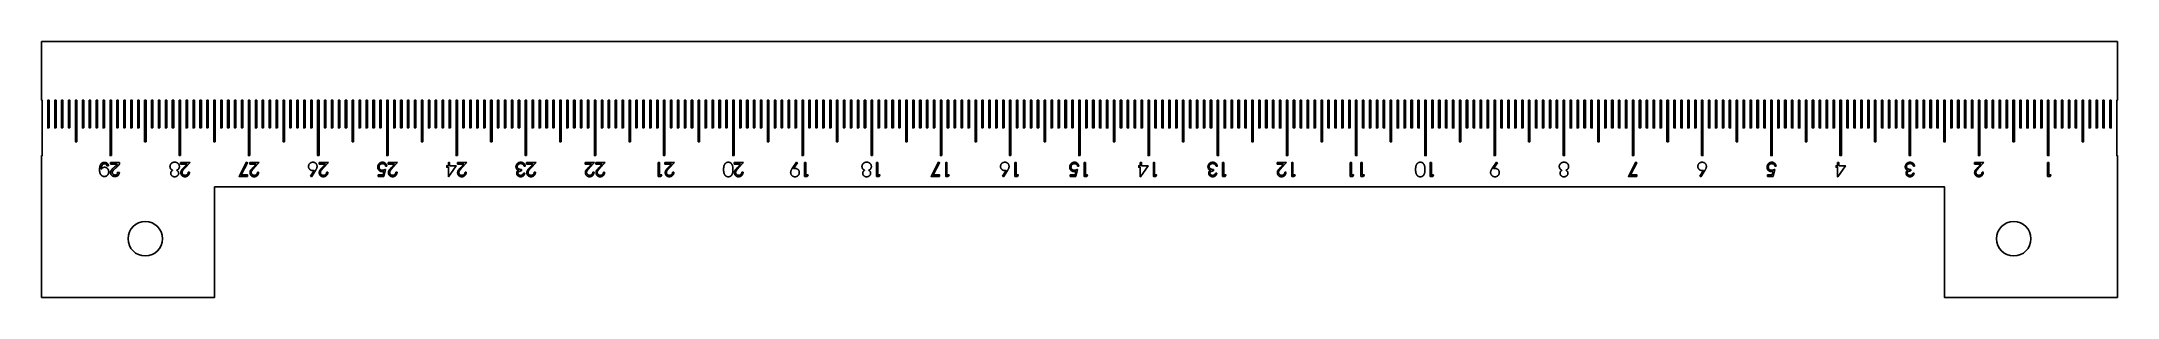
# Model space of a CAD drawing. Header units: millimetres. Extents: x -301 to -1, y -28 to 8.
import ezdxf

# ---------------------------------------------------------------- set-up
doc = ezdxf.new("R2010")
doc.units = ezdxf.units.MM
doc.layers.get('0').update_dxf_attribs({"linetype": 'CONTINUOUS'})

msp = doc.modelspace()

# ---------------------------------------------------------------- linework, layer by layer
for p, q in [((-291.03, -9.24), (-291.03, -9)), ((-291.03, -9), (-289.71, -9)), ((-280.9, -9.21), (-280.9, -9)), ((-280.9, -9), (-279.54, -9)), ((-279.54, -9), (-280.31, -9.83)), ((-270.9, -9.21), (-270.9, -9)), ((-270.9, -9), (-269.54, -9)), ((-269.54, -9), (-270.31, -9.83)), ((-260.9, -9.21), (-260.9, -9)), ((-260.9, -9), (-259.54, -9)), ((-259.54, -9), (-260.31, -9.83)), ((-250.9, -9.21), (-250.9, -9)), ((-250.9, -9), (-249.54, -9)), ((-249.54, -9), (-250.31, -9.83)), ((-240.9, -9.21), (-240.9, -9)), ((-240.9, -9), (-239.54, -9)), ((-239.54, -9), (-240.31, -9.83)), ((-230.9, -9.21), (-230.9, -9)), ((-230.9, -9), (-229.54, -9)), ((-229.54, -9), (-230.31, -9.83)), ((-222.44, -9.21), (-222.44, -9)), ((-222.44, -9), (-221.08, -9)), ((-221.08, -9), (-221.85, -9.83)), ((-220.9, -9.21), (-220.9, -9)), ((-220.9, -9), (-219.54, -9)), ((-219.54, -9), (-220.31, -9.83)), ((-210.9, -9.21), (-210.9, -9)), ((-210.9, -9), (-209.54, -9)), ((-209.54, -9), (-210.31, -9.83)), ((-200.9, -9.21), (-200.9, -9)), ((-200.9, -9), (-199.54, -9)), ((-199.54, -9), (-200.31, -9.83)), ((-192.51, -9.85), (-191.9, -8.95)), ((-191.9, -8.95), (-191.75, -9.05)), ((-122.44, -9.21), (-122.44, -9)), ((-122.44, -9), (-121.08, -9)), ((-121.08, -9), (-121.85, -9.83)), ((-91.36, -9.85), (-90.74, -8.95)), ((-90.74, -8.95), (-90.6, -9.05)), ((-21.67, -9.21), (-21.67, -9)), ((-21.67, -9), (-20.31, -9)), ((-20.31, -9), (-21.08, -9.83)), ((-291.33, -9.46), (-291.56, -9.48)), ((-290.05, -9.24), (-291.03, -9.24)), ((-290, -10.4), (-289.75, -10.43)), ((-279.97, -9.21), (-280.9, -9.21)), ((-280.47, -9.74), (-279.97, -9.21)), ((-279.79, -10.38), (-279.62, -10.38)), ((-269.97, -9.21), (-270.9, -9.21)), ((-270.47, -9.74), (-269.97, -9.21)), ((-269.79, -10.38), (-269.62, -10.38)), ((-262.14, -10.94), (-261.61, -10.13)), ((-262, -11.05), (-262.14, -10.94)), ((-261.4, -10.14), (-262, -11.05)), ((-259.97, -9.21), (-260.9, -9.21)), ((-260.47, -9.74), (-259.97, -9.21)), ((-259.79, -10.38), (-259.62, -10.38)), ((-252.33, -11), (-252.33, -10.79)), ((-252.33, -10.79), (-251.65, -10.79)), ((-251.51, -11), (-252.33, -11)), ((-251.65, -10.79), (-251.55, -10.27)), ((-251.31, -10), (-251.51, -11)), ((-251.1, -9.51), (-251.28, -9.51)), ((-249.97, -9.21), (-250.9, -9.21)), ((-250.47, -9.74), (-249.97, -9.21)), ((-249.79, -10.38), (-249.62, -10.38)), ((-239.97, -9.21), (-240.9, -9.21)), ((-240.47, -9.74), (-239.97, -9.21)), ((-239.79, -10.38), (-239.62, -10.38)), ((-231.64, -10), (-231.64, -10.21)), ((-231.33, -10.54), (-231.15, -10.54)), ((-231.08, -9.54), (-231.26, -9.54)), ((-229.97, -9.21), (-230.9, -9.21)), ((-230.47, -9.74), (-229.97, -9.21)), ((-229.79, -10.38), (-229.62, -10.38)), ((-221.51, -9.21), (-222.44, -9.21)), ((-222.01, -9.74), (-221.51, -9.21)), ((-221.33, -10.38), (-221.15, -10.38)), ((-219.97, -9.21), (-220.9, -9.21)), ((-220.47, -9.74), (-219.97, -9.21)), ((-219.79, -10.38), (-219.62, -10.38)), ((-209.97, -9.21), (-210.9, -9.21)), ((-210.47, -9.74), (-209.97, -9.21)), ((-209.79, -10.38), (-209.62, -10.38)), ((-199.97, -9.21), (-200.9, -9.21)), ((-200.47, -9.74), (-199.97, -9.21)), ((-199.79, -10.38), (-199.62, -10.38)), ((-191.75, -9.05), (-192.31, -9.86)), ((-162.14, -10.94), (-161.61, -10.13)), ((-162, -11.05), (-162.14, -10.94)), ((-161.4, -10.14), (-162, -11.05)), ((-152.33, -11), (-152.33, -10.79)), ((-152.33, -10.79), (-151.65, -10.79)), ((-151.51, -11), (-152.33, -11)), ((-151.65, -10.79), (-151.55, -10.27)), ((-151.31, -10), (-151.51, -11)), ((-151.1, -9.51), (-151.28, -9.51)), ((-131.64, -10), (-131.64, -10.21)), ((-131.33, -10.54), (-131.15, -10.54)), ((-131.08, -9.54), (-131.26, -9.54)), ((-121.51, -9.21), (-122.44, -9.21)), ((-122.01, -9.74), (-121.51, -9.21)), ((-121.33, -10.38), (-121.15, -10.38)), ((-90.6, -9.05), (-91.16, -9.86)), ((-61.37, -10.94), (-60.84, -10.13)), ((-61.23, -11.05), (-61.37, -10.94)), ((-60.63, -10.14), (-61.23, -11.05)), ((-51.56, -11), (-51.56, -10.79)), ((-51.56, -10.79), (-50.88, -10.79)), ((-50.74, -11), (-51.56, -11)), ((-50.88, -10.79), (-50.78, -10.27)), ((-50.54, -10), (-50.74, -11)), ((-50.33, -9.51), (-50.51, -9.51)), ((-30.87, -10), (-30.87, -10.21)), ((-30.56, -10.54), (-30.38, -10.54)), ((-30.31, -9.54), (-30.49, -9.54)), ((-20.74, -9.21), (-21.67, -9.21)), ((-21.24, -9.74), (-20.74, -9.21)), ((-20.56, -10.38), (-20.38, -10.38))]:
    msp.add_line(p, q)
for points in [[(-276, -12.5), (-276, -28.5), (-301, -28.5), (-301, -8), (-300.9, -8), (-300.9, 0), (-301, 0), (-301, 8.5), (-1, 8.5), (-1, 0), (-1.1, 0), (-1.1, -8), (-1, -8), (-1, -28.5), (-26, -28.5), (-26, -12.5)], [(-299.9, -4), (-299.9, 0), (-300.1, 0), (-300.1, -4)], [(-298.9, -4), (-298.9, 0), (-299.1, 0), (-299.1, -4)], [(-297.9, -4), (-297.9, 0), (-298.1, 0), (-298.1, -4)], [(-296.9, -4), (-296.9, 0), (-297.1, 0), (-297.1, -4)], [(-295.9, -6), (-295.9, 0), (-296.1, 0), (-296.1, -6)], [(-294.9, -4), (-294.9, 0), (-295.1, 0), (-295.1, -4)], [(-293.9, -4), (-293.9, 0), (-294.1, 0), (-294.1, -4)], [(-292.9, -4), (-292.9, 0), (-293.1, 0), (-293.1, -4)], [(-291.9, -4), (-291.9, 0), (-292.1, 0), (-292.1, -4)], [(-290.9, -8), (-290.9, 0), (-291.1, 0), (-291.1, -8)], [(-289.9, -4), (-289.9, 0), (-290.1, 0), (-290.1, -4)], [(-288.9, -4), (-288.9, 0), (-289.1, 0), (-289.1, -4)], [(-287.9, -4), (-287.9, 0), (-288.1, 0), (-288.1, -4)], [(-286.9, -4), (-286.9, 0), (-287.1, 0), (-287.1, -4)], [(-285.9, -6), (-285.9, 0), (-286.1, 0), (-286.1, -6)], [(-284.9, -4), (-284.9, 0), (-285.1, 0), (-285.1, -4)], [(-283.9, -4), (-283.9, 0), (-284.1, 0), (-284.1, -4)], [(-282.9, -4), (-282.9, 0), (-283.1, 0), (-283.1, -4)], [(-281.9, -4), (-281.9, 0), (-282.1, 0), (-282.1, -4)], [(-280.9, -8), (-280.9, 0), (-281.1, 0), (-281.1, -8)], [(-279.9, -4), (-279.9, 0), (-280.1, 0), (-280.1, -4)], [(-278.9, -4), (-278.9, 0), (-279.1, 0), (-279.1, -4)], [(-277.9, -4), (-277.9, 0), (-278.1, 0), (-278.1, -4)], [(-276.9, -4), (-276.9, 0), (-277.1, 0), (-277.1, -4)], [(-275.9, -6), (-275.9, 0), (-276.1, 0), (-276.1, -6)], [(-274.9, -4), (-274.9, 0), (-275.1, 0), (-275.1, -4)], [(-273.9, -4), (-273.9, 0), (-274.1, 0), (-274.1, -4)], [(-272.9, -4), (-272.9, 0), (-273.1, 0), (-273.1, -4)], [(-271.9, -4), (-271.9, 0), (-272.1, 0), (-272.1, -4)], [(-270.9, -8), (-270.9, 0), (-271.1, 0), (-271.1, -8)], [(-269.9, -4), (-269.9, 0), (-270.1, 0), (-270.1, -4)], [(-268.9, -4), (-268.9, 0), (-269.1, 0), (-269.1, -4)], [(-267.9, -4), (-267.9, 0), (-268.1, 0), (-268.1, -4)], [(-266.9, -4), (-266.9, 0), (-267.1, 0), (-267.1, -4)], [(-265.9, -6), (-265.9, 0), (-266.1, 0), (-266.1, -6)], [(-264.9, -4), (-264.9, 0), (-265.1, 0), (-265.1, -4)], [(-263.9, -4), (-263.9, 0), (-264.1, 0), (-264.1, -4)], [(-262.9, -4), (-262.9, 0), (-263.1, 0), (-263.1, -4)], [(-261.9, -4), (-261.9, 0), (-262.1, 0), (-262.1, -4)], [(-260.9, -8), (-260.9, 0), (-261.1, 0), (-261.1, -8)], [(-259.9, -4), (-259.9, 0), (-260.1, 0), (-260.1, -4)], [(-258.9, -4), (-258.9, 0), (-259.1, 0), (-259.1, -4)], [(-257.9, -4), (-257.9, 0), (-258.1, 0), (-258.1, -4)], [(-256.9, -4), (-256.9, 0), (-257.1, 0), (-257.1, -4)], [(-255.9, -6), (-255.9, 0), (-256.1, 0), (-256.1, -6)], [(-254.9, -4), (-254.9, 0), (-255.1, 0), (-255.1, -4)], [(-253.9, -4), (-253.9, 0), (-254.1, 0), (-254.1, -4)], [(-252.9, -4), (-252.9, 0), (-253.1, 0), (-253.1, -4)], [(-251.9, -4), (-251.9, 0), (-252.1, 0), (-252.1, -4)], [(-250.9, -8), (-250.9, 0), (-251.1, 0), (-251.1, -8)], [(-249.9, -4), (-249.9, 0), (-250.1, 0), (-250.1, -4)], [(-248.9, -4), (-248.9, 0), (-249.1, 0), (-249.1, -4)], [(-247.9, -4), (-247.9, 0), (-248.1, 0), (-248.1, -4)], [(-246.9, -4), (-246.9, 0), (-247.1, 0), (-247.1, -4)], [(-245.9, -6), (-245.9, 0), (-246.1, 0), (-246.1, -6)], [(-244.9, -4), (-244.9, 0), (-245.1, 0), (-245.1, -4)], [(-243.9, -4), (-243.9, 0), (-244.1, 0), (-244.1, -4)], [(-242.9, -4), (-242.9, 0), (-243.1, 0), (-243.1, -4)], [(-241.9, -4), (-241.9, 0), (-242.1, 0), (-242.1, -4)], [(-240.9, -8), (-240.9, 0), (-241.1, 0), (-241.1, -8)], [(-239.9, -4), (-239.9, 0), (-240.1, 0), (-240.1, -4)], [(-238.9, -4), (-238.9, 0), (-239.1, 0), (-239.1, -4)], [(-237.9, -4), (-237.9, 0), (-238.1, 0), (-238.1, -4)], [(-236.9, -4), (-236.9, 0), (-237.1, 0), (-237.1, -4)], [(-235.9, -6), (-235.9, 0), (-236.1, 0), (-236.1, -6)], [(-234.9, -4), (-234.9, 0), (-235.1, 0), (-235.1, -4)], [(-233.9, -4), (-233.9, 0), (-234.1, 0), (-234.1, -4)], [(-232.9, -4), (-232.9, 0), (-233.1, 0), (-233.1, -4)], [(-231.9, -4), (-231.9, 0), (-232.1, 0), (-232.1, -4)], [(-230.9, -8), (-230.9, 0), (-231.1, 0), (-231.1, -8)], [(-229.9, -4), (-229.9, 0), (-230.1, 0), (-230.1, -4)], [(-228.9, -4), (-228.9, 0), (-229.1, 0), (-229.1, -4)], [(-227.9, -4), (-227.9, 0), (-228.1, 0), (-228.1, -4)], [(-226.9, -4), (-226.9, 0), (-227.1, 0), (-227.1, -4)], [(-225.9, -6), (-225.9, 0), (-226.1, 0), (-226.1, -6)], [(-224.9, -4), (-224.9, 0), (-225.1, 0), (-225.1, -4)], [(-223.9, -4), (-223.9, 0), (-224.1, 0), (-224.1, -4)], [(-222.9, -4), (-222.9, 0), (-223.1, 0), (-223.1, -4)], [(-221.9, -4), (-221.9, 0), (-222.1, 0), (-222.1, -4)], [(-220.9, -8), (-220.9, 0), (-221.1, 0), (-221.1, -8)], [(-219.9, -4), (-219.9, 0), (-220.1, 0), (-220.1, -4)], [(-218.9, -4), (-218.9, 0), (-219.1, 0), (-219.1, -4)], [(-217.9, -4), (-217.9, 0), (-218.1, 0), (-218.1, -4)], [(-216.9, -4), (-216.9, 0), (-217.1, 0), (-217.1, -4)], [(-215.9, -6), (-215.9, 0), (-216.1, 0), (-216.1, -6)], [(-214.9, -4), (-214.9, 0), (-215.1, 0), (-215.1, -4)], [(-213.9, -4), (-213.9, 0), (-214.1, 0), (-214.1, -4)], [(-212.9, -4), (-212.9, 0), (-213.1, 0), (-213.1, -4)], [(-211.9, -4), (-211.9, 0), (-212.1, 0), (-212.1, -4)], [(-210.9, -8), (-210.9, 0), (-211.1, 0), (-211.1, -8)], [(-209.9, -4), (-209.9, 0), (-210.1, 0), (-210.1, -4)], [(-208.9, -4), (-208.9, 0), (-209.1, 0), (-209.1, -4)], [(-207.9, -4), (-207.9, 0), (-208.1, 0), (-208.1, -4)], [(-206.9, -4), (-206.9, 0), (-207.1, 0), (-207.1, -4)], [(-205.9, -6), (-205.9, 0), (-206.1, 0), (-206.1, -6)], [(-204.9, -4), (-204.9, 0), (-205.1, 0), (-205.1, -4)], [(-203.9, -4), (-203.9, 0), (-204.1, 0), (-204.1, -4)], [(-202.9, -4), (-202.9, 0), (-203.1, 0), (-203.1, -4)], [(-201.9, -4), (-201.9, 0), (-202.1, 0), (-202.1, -4)], [(-200.9, -8), (-200.9, 0), (-201.1, 0), (-201.1, -8)], [(-199.9, -4), (-199.9, 0), (-200.1, 0), (-200.1, -4)], [(-198.9, -4), (-198.9, 0), (-199.1, 0), (-199.1, -4)], [(-197.9, -4), (-197.9, 0), (-198.1, 0), (-198.1, -4)], [(-196.9, -4), (-196.9, 0), (-197.1, 0), (-197.1, -4)], [(-195.9, -6), (-195.9, 0), (-196.1, 0), (-196.1, -6)], [(-194.9, -4), (-194.9, 0), (-195.1, 0), (-195.1, -4)], [(-193.9, -4), (-193.9, 0), (-194.1, 0), (-194.1, -4)], [(-192.9, -4), (-192.9, 0), (-193.1, 0), (-193.1, -4)], [(-191.9, -4), (-191.9, 0), (-192.1, 0), (-192.1, -4)], [(-190.9, -8), (-190.9, 0), (-191.1, 0), (-191.1, -8)], [(-189.9, -4), (-189.9, 0), (-190.1, 0), (-190.1, -4)], [(-188.9, -4), (-188.9, 0), (-189.1, 0), (-189.1, -4)], [(-187.9, -4), (-187.9, 0), (-188.1, 0), (-188.1, -4)], [(-186.9, -4), (-186.9, 0), (-187.1, 0), (-187.1, -4)], [(-185.9, -6), (-185.9, 0), (-186.1, 0), (-186.1, -6)], [(-184.9, -4), (-184.9, 0), (-185.1, 0), (-185.1, -4)], [(-183.9, -4), (-183.9, 0), (-184.1, 0), (-184.1, -4)], [(-182.9, -4), (-182.9, 0), (-183.1, 0), (-183.1, -4)], [(-181.9, -4), (-181.9, 0), (-182.1, 0), (-182.1, -4)], [(-180.9, -8), (-180.9, 0), (-181.1, 0), (-181.1, -8)], [(-179.9, -4), (-179.9, 0), (-180.1, 0), (-180.1, -4)], [(-178.9, -4), (-178.9, 0), (-179.1, 0), (-179.1, -4)], [(-177.9, -4), (-177.9, 0), (-178.1, 0), (-178.1, -4)], [(-176.9, -4), (-176.9, 0), (-177.1, 0), (-177.1, -4)], [(-175.9, -6), (-175.9, 0), (-176.1, 0), (-176.1, -6)], [(-174.9, -4), (-174.9, 0), (-175.1, 0), (-175.1, -4)], [(-173.9, -4), (-173.9, 0), (-174.1, 0), (-174.1, -4)], [(-172.9, -4), (-172.9, 0), (-173.1, 0), (-173.1, -4)], [(-171.9, -4), (-171.9, 0), (-172.1, 0), (-172.1, -4)], [(-170.9, -8), (-170.9, 0), (-171.1, 0), (-171.1, -8)], [(-169.9, -4), (-169.9, 0), (-170.1, 0), (-170.1, -4)], [(-168.9, -4), (-168.9, 0), (-169.1, 0), (-169.1, -4)], [(-167.9, -4), (-167.9, 0), (-168.1, 0), (-168.1, -4)], [(-166.9, -4), (-166.9, 0), (-167.1, 0), (-167.1, -4)], [(-165.9, -6), (-165.9, 0), (-166.1, 0), (-166.1, -6)], [(-164.9, -4), (-164.9, 0), (-165.1, 0), (-165.1, -4)], [(-163.9, -4), (-163.9, 0), (-164.1, 0), (-164.1, -4)], [(-162.9, -4), (-162.9, 0), (-163.1, 0), (-163.1, -4)], [(-161.9, -4), (-161.9, 0), (-162.1, 0), (-162.1, -4)], [(-160.9, -8), (-160.9, 0), (-161.1, 0), (-161.1, -8)], [(-159.9, -4), (-159.9, 0), (-160.1, 0), (-160.1, -4)], [(-158.9, -4), (-158.9, 0), (-159.1, 0), (-159.1, -4)], [(-157.9, -4), (-157.9, 0), (-158.1, 0), (-158.1, -4)], [(-156.9, -4), (-156.9, 0), (-157.1, 0), (-157.1, -4)], [(-155.9, -6), (-155.9, 0), (-156.1, 0), (-156.1, -6)], [(-154.9, -4), (-154.9, 0), (-155.1, 0), (-155.1, -4)], [(-153.9, -4), (-153.9, 0), (-154.1, 0), (-154.1, -4)], [(-152.9, -4), (-152.9, 0), (-153.1, 0), (-153.1, -4)], [(-151.9, -4), (-151.9, 0), (-152.1, 0), (-152.1, -4)], [(-150.9, -8), (-150.9, 0), (-151.1, 0), (-151.1, -8)], [(-149.9, -4), (-149.9, 0), (-150.1, 0), (-150.1, -4)], [(-148.9, 0), (-149.1, 0), (-149.1, -4), (-148.9, -4)], [(-147.9, 0), (-148.1, 0), (-148.1, -4), (-147.9, -4)], [(-146.9, 0), (-147.1, 0), (-147.1, -4), (-146.9, -4)], [(-145.9, 0), (-146.1, 0), (-146.1, -6), (-145.9, -6)], [(-144.9, 0), (-145.1, 0), (-145.1, -4), (-144.9, -4)], [(-143.9, 0), (-144.1, 0), (-144.1, -4), (-143.9, -4)], [(-142.9, 0), (-143.1, 0), (-143.1, -4), (-142.9, -4)], [(-141.9, 0), (-142.1, 0), (-142.1, -4), (-141.9, -4)], [(-140.9, 0), (-141.1, 0), (-141.1, -8), (-140.9, -8)], [(-139.9, 0), (-140.1, 0), (-140.1, -4), (-139.9, -4)], [(-138.9, 0), (-139.1, 0), (-139.1, -4), (-138.9, -4)], [(-137.9, 0), (-138.1, 0), (-138.1, -4), (-137.9, -4)], [(-136.9, 0), (-137.1, 0), (-137.1, -4), (-136.9, -4)], [(-135.9, 0), (-136.1, 0), (-136.1, -6), (-135.9, -6)], [(-134.9, 0), (-135.1, 0), (-135.1, -4), (-134.9, -4)], [(-133.9, 0), (-134.1, 0), (-134.1, -4), (-133.9, -4)], [(-132.9, 0), (-133.1, 0), (-133.1, -4), (-132.9, -4)], [(-131.9, 0), (-132.1, 0), (-132.1, -4), (-131.9, -4)], [(-130.9, 0), (-131.1, 0), (-131.1, -8), (-130.9, -8)], [(-129.9, 0), (-130.1, 0), (-130.1, -4), (-129.9, -4)], [(-128.9, 0), (-129.1, 0), (-129.1, -4), (-128.9, -4)], [(-127.9, 0), (-128.1, 0), (-128.1, -4), (-127.9, -4)], [(-126.9, 0), (-127.1, 0), (-127.1, -4), (-126.9, -4)], [(-125.9, 0), (-126.1, 0), (-126.1, -6), (-125.9, -6)], [(-124.9, 0), (-125.1, 0), (-125.1, -4), (-124.9, -4)], [(-123.9, 0), (-124.1, 0), (-124.1, -4), (-123.9, -4)], [(-122.9, 0), (-123.1, 0), (-123.1, -4), (-122.9, -4)], [(-121.9, 0), (-122.1, 0), (-122.1, -4), (-121.9, -4)], [(-120.9, 0), (-121.1, 0), (-121.1, -8), (-120.9, -8)], [(-119.9, 0), (-120.1, 0), (-120.1, -4), (-119.9, -4)], [(-118.9, 0), (-119.1, 0), (-119.1, -4), (-118.9, -4)], [(-117.9, 0), (-118.1, 0), (-118.1, -4), (-117.9, -4)], [(-116.9, 0), (-117.1, 0), (-117.1, -4), (-116.9, -4)], [(-115.9, 0), (-116.1, 0), (-116.1, -6), (-115.9, -6)], [(-114.9, 0), (-115.1, 0), (-115.1, -4), (-114.9, -4)], [(-113.9, 0), (-114.1, 0), (-114.1, -4), (-113.9, -4)], [(-112.9, 0), (-113.1, 0), (-113.1, -4), (-112.9, -4)], [(-111.9, 0), (-112.1, 0), (-112.1, -4), (-111.9, -4)], [(-110.9, 0), (-111.1, 0), (-111.1, -8), (-110.9, -8)], [(-109.9, 0), (-110.1, 0), (-110.1, -4), (-109.9, -4)], [(-108.9, 0), (-109.1, 0), (-109.1, -4), (-108.9, -4)], [(-107.9, 0), (-108.1, 0), (-108.1, -4), (-107.9, -4)], [(-106.9, 0), (-107.1, 0), (-107.1, -4), (-106.9, -4)], [(-105.9, 0), (-106.1, 0), (-106.1, -6), (-105.9, -6)], [(-104.9, 0), (-105.1, 0), (-105.1, -4), (-104.9, -4)], [(-103.9, 0), (-104.1, 0), (-104.1, -4), (-103.9, -4)], [(-102.9, 0), (-103.1, 0), (-103.1, -4), (-102.9, -4)], [(-101.9, 0), (-102.1, 0), (-102.1, -4), (-101.9, -4)], [(-100.9, 0), (-101.1, 0), (-101.1, -8), (-100.9, -8)], [(-99.9, 0), (-100.1, 0), (-100.1, -4), (-99.9, -4)], [(-98.9, 0), (-99.1, 0), (-99.1, -4), (-98.9, -4)], [(-97.9, 0), (-98.1, 0), (-98.1, -4), (-97.9, -4)], [(-96.9, 0), (-97.1, 0), (-97.1, -4), (-96.9, -4)], [(-95.9, 0), (-96.1, 0), (-96.1, -6), (-95.9, -6)], [(-94.9, 0), (-95.1, 0), (-95.1, -4), (-94.9, -4)], [(-93.9, 0), (-94.1, 0), (-94.1, -4), (-93.9, -4)], [(-92.9, 0), (-93.1, 0), (-93.1, -4), (-92.9, -4)], [(-91.9, 0), (-92.1, 0), (-92.1, -4), (-91.9, -4)], [(-90.9, 0), (-91.1, 0), (-91.1, -8), (-90.9, -8)], [(-89.9, 0), (-90.1, 0), (-90.1, -4), (-89.9, -4)], [(-88.9, 0), (-89.1, 0), (-89.1, -4), (-88.9, -4)], [(-87.9, 0), (-88.1, 0), (-88.1, -4), (-87.9, -4)], [(-86.9, 0), (-87.1, 0), (-87.1, -4), (-86.9, -4)], [(-85.9, 0), (-86.1, 0), (-86.1, -6), (-85.9, -6)], [(-84.9, 0), (-85.1, 0), (-85.1, -4), (-84.9, -4)], [(-83.9, 0), (-84.1, 0), (-84.1, -4), (-83.9, -4)], [(-82.9, 0), (-83.1, 0), (-83.1, -4), (-82.9, -4)], [(-81.9, 0), (-82.1, 0), (-82.1, -4), (-81.9, -4)], [(-80.9, 0), (-81.1, 0), (-81.1, -8), (-80.9, -8)], [(-79.9, 0), (-80.1, 0), (-80.1, -4), (-79.9, -4)], [(-78.9, 0), (-79.1, 0), (-79.1, -4), (-78.9, -4)], [(-77.9, 0), (-78.1, 0), (-78.1, -4), (-77.9, -4)], [(-76.9, 0), (-77.1, 0), (-77.1, -4), (-76.9, -4)], [(-75.9, 0), (-76.1, 0), (-76.1, -6), (-75.9, -6)], [(-74.9, 0), (-75.1, 0), (-75.1, -4), (-74.9, -4)], [(-73.9, 0), (-74.1, 0), (-74.1, -4), (-73.9, -4)], [(-72.9, 0), (-73.1, 0), (-73.1, -4), (-72.9, -4)], [(-71.9, 0), (-72.1, 0), (-72.1, -4), (-71.9, -4)], [(-70.9, 0), (-71.1, 0), (-71.1, -8), (-70.9, -8)], [(-69.9, 0), (-70.1, 0), (-70.1, -4), (-69.9, -4)], [(-68.9, 0), (-69.1, 0), (-69.1, -4), (-68.9, -4)], [(-67.9, 0), (-68.1, 0), (-68.1, -4), (-67.9, -4)], [(-66.9, 0), (-67.1, 0), (-67.1, -4), (-66.9, -4)], [(-65.9, 0), (-66.1, 0), (-66.1, -6), (-65.9, -6)], [(-64.9, 0), (-65.1, 0), (-65.1, -4), (-64.9, -4)], [(-63.9, 0), (-64.1, 0), (-64.1, -4), (-63.9, -4)], [(-62.9, 0), (-63.1, 0), (-63.1, -4), (-62.9, -4)], [(-61.9, 0), (-62.1, 0), (-62.1, -4), (-61.9, -4)], [(-60.9, 0), (-61.1, 0), (-61.1, -8), (-60.9, -8)], [(-59.9, 0), (-60.1, 0), (-60.1, -4), (-59.9, -4)], [(-58.9, 0), (-59.1, 0), (-59.1, -4), (-58.9, -4)], [(-57.9, 0), (-58.1, 0), (-58.1, -4), (-57.9, -4)], [(-56.9, 0), (-57.1, 0), (-57.1, -4), (-56.9, -4)], [(-55.9, 0), (-56.1, 0), (-56.1, -6), (-55.9, -6)], [(-54.9, 0), (-55.1, 0), (-55.1, -4), (-54.9, -4)], [(-53.9, 0), (-54.1, 0), (-54.1, -4), (-53.9, -4)], [(-52.9, 0), (-53.1, 0), (-53.1, -4), (-52.9, -4)], [(-51.9, 0), (-52.1, 0), (-52.1, -4), (-51.9, -4)], [(-50.9, 0), (-51.1, 0), (-51.1, -8), (-50.9, -8)], [(-49.9, 0), (-50.1, 0), (-50.1, -4), (-49.9, -4)], [(-48.9, 0), (-49.1, 0), (-49.1, -4), (-48.9, -4)], [(-47.9, 0), (-48.1, 0), (-48.1, -4), (-47.9, -4)], [(-46.9, 0), (-47.1, 0), (-47.1, -4), (-46.9, -4)], [(-45.9, 0), (-46.1, 0), (-46.1, -6), (-45.9, -6)], [(-44.9, 0), (-45.1, 0), (-45.1, -4), (-44.9, -4)], [(-43.9, 0), (-44.1, 0), (-44.1, -4), (-43.9, -4)], [(-42.9, 0), (-43.1, 0), (-43.1, -4), (-42.9, -4)], [(-41.9, 0), (-42.1, 0), (-42.1, -4), (-41.9, -4)], [(-40.9, 0), (-41.1, 0), (-41.1, -8), (-40.9, -8)], [(-39.9, 0), (-40.1, 0), (-40.1, -4), (-39.9, -4)], [(-38.9, 0), (-39.1, 0), (-39.1, -4), (-38.9, -4)], [(-37.9, 0), (-38.1, 0), (-38.1, -4), (-37.9, -4)], [(-36.9, 0), (-37.1, 0), (-37.1, -4), (-36.9, -4)], [(-35.9, 0), (-36.1, 0), (-36.1, -6), (-35.9, -6)], [(-34.9, 0), (-35.1, 0), (-35.1, -4), (-34.9, -4)], [(-33.9, 0), (-34.1, 0), (-34.1, -4), (-33.9, -4)], [(-32.9, 0), (-33.1, 0), (-33.1, -4), (-32.9, -4)], [(-31.9, 0), (-32.1, 0), (-32.1, -4), (-31.9, -4)], [(-30.9, 0), (-31.1, 0), (-31.1, -8), (-30.9, -8)], [(-29.9, 0), (-30.1, 0), (-30.1, -4), (-29.9, -4)], [(-28.9, 0), (-29.1, 0), (-29.1, -4), (-28.9, -4)], [(-27.9, 0), (-28.1, 0), (-28.1, -4), (-27.9, -4)], [(-26.9, 0), (-27.1, 0), (-27.1, -4), (-26.9, -4)], [(-25.9, 0), (-26.1, 0), (-26.1, -6), (-25.9, -6)], [(-24.9, 0), (-25.1, 0), (-25.1, -4), (-24.9, -4)], [(-23.9, 0), (-24.1, 0), (-24.1, -4), (-23.9, -4)], [(-22.9, 0), (-23.1, 0), (-23.1, -4), (-22.9, -4)], [(-21.9, 0), (-22.1, 0), (-22.1, -4), (-21.9, -4)], [(-20.9, 0), (-21.1, 0), (-21.1, -8), (-20.9, -8)], [(-19.9, 0), (-20.1, 0), (-20.1, -4), (-19.9, -4)], [(-18.9, 0), (-19.1, 0), (-19.1, -4), (-18.9, -4)], [(-17.9, 0), (-18.1, 0), (-18.1, -4), (-17.9, -4)], [(-16.9, 0), (-17.1, 0), (-17.1, -4), (-16.9, -4)], [(-15.9, 0), (-16.1, 0), (-16.1, -6), (-15.9, -6)], [(-14.9, 0), (-15.1, 0), (-15.1, -4), (-14.9, -4)], [(-13.9, 0), (-14.1, 0), (-14.1, -4), (-13.9, -4)], [(-12.9, 0), (-13.1, 0), (-13.1, -4), (-12.9, -4)], [(-11.9, 0), (-12.1, 0), (-12.1, -4), (-11.9, -4)], [(-10.9, 0), (-11.1, 0), (-11.1, -8), (-10.9, -8)], [(-9.9, 0), (-10.1, 0), (-10.1, -4), (-9.9, -4)], [(-8.9, 0), (-9.1, 0), (-9.1, -4), (-8.9, -4)], [(-7.9, 0), (-8.1, 0), (-8.1, -4), (-7.9, -4)], [(-6.9, 0), (-7.1, 0), (-7.1, -4), (-6.9, -4)], [(-5.9, 0), (-6.1, 0), (-6.1, -6), (-5.9, -6)], [(-4.9, 0), (-5.1, 0), (-5.1, -4), (-4.9, -4)], [(-3.9, 0), (-4.1, 0), (-4.1, -4), (-3.9, -4)], [(-2.9, 0), (-3.1, 0), (-3.1, -4), (-2.9, -4)], [(-1.9, 0), (-2.1, 0), (-2.1, -4), (-1.9, -4)], [(-271.21, -11), (-271.21, -10.79), (-272.13, -10.79), (-271.23, -9.03), (-271.38, -8.95), (-272.44, -11)], [(-242.17, -11.05), (-241.08, -9.46), (-242.03, -9.46), (-242.03, -9), (-242.21, -9), (-242.21, -9.46), (-242.44, -9.46), (-242.44, -9.67), (-242.21, -9.67), (-242.21, -11.05)], [(-211.5, -11), (-211.38, -10.79), (-211.69, -10.79), (-211.69, -9), (-211.87, -9), (-211.87, -11)], [(-190.35, -11), (-190.23, -10.79), (-190.54, -10.79), (-190.54, -9), (-190.72, -9), (-190.72, -11)], [(-179.96, -11), (-179.85, -10.79), (-180.15, -10.79), (-180.15, -9), (-180.33, -9), (-180.33, -11)], [(-171.21, -11), (-171.21, -10.79), (-172.13, -10.79), (-171.23, -9.03), (-171.38, -8.95), (-172.44, -11)], [(-169.96, -11), (-169.85, -10.79), (-170.15, -10.79), (-170.15, -9), (-170.33, -9), (-170.33, -11)], [(-159.96, -11), (-159.85, -10.79), (-160.15, -10.79), (-160.15, -9), (-160.33, -9), (-160.33, -11)], [(-149.96, -11), (-149.85, -10.79), (-150.15, -10.79), (-150.15, -9), (-150.33, -9), (-150.33, -11)], [(-142.17, -11.05), (-141.08, -9.46), (-142.03, -9.46), (-142.03, -9), (-142.21, -9), (-142.21, -9.46), (-142.44, -9.46), (-142.44, -9.67), (-142.21, -9.67), (-142.21, -11.05)], [(-139.96, -11), (-139.85, -10.79), (-140.15, -10.79), (-140.15, -9), (-140.33, -9), (-140.33, -11)], [(-129.96, -11), (-129.85, -10.79), (-130.15, -10.79), (-130.15, -9), (-130.33, -9), (-130.33, -11)], [(-119.96, -11), (-119.85, -10.79), (-120.15, -10.79), (-120.15, -9), (-120.33, -9), (-120.33, -11)], [(-111.5, -11), (-111.38, -10.79), (-111.69, -10.79), (-111.69, -9), (-111.87, -9), (-111.87, -11)], [(-109.96, -11), (-109.85, -10.79), (-110.15, -10.79), (-110.15, -9), (-110.33, -9), (-110.33, -11)], [(-99.96, -11), (-99.85, -10.79), (-100.15, -10.79), (-100.15, -9), (-100.33, -9), (-100.33, -11)], [(-70.44, -11), (-70.44, -10.79), (-71.36, -10.79), (-70.46, -9.03), (-70.62, -8.95), (-71.67, -11)], [(-41.4, -11.05), (-40.31, -9.46), (-41.26, -9.46), (-41.26, -9), (-41.44, -9), (-41.44, -9.46), (-41.67, -9.46), (-41.67, -9.67), (-41.44, -9.67), (-41.44, -11.05)], [(-10.73, -11), (-10.62, -10.79), (-10.92, -10.79), (-10.92, -9), (-11.1, -9), (-11.1, -11)]]:
    msp.add_lwpolyline(points, close=True)
for centre in [(-286, -20), (-16, -20)]:
    msp.add_circle(centre, 2.5)
for points in [[(-292.28, -9.08), (-292.11, -8.97), (-291.89, -8.97)], [(-291.89, -8.97), (-291.66, -8.97), (-291.51, -9.1)], [(-289.71, -9), (-289.7, -9.09), (-289.73, -9.17)], [(-292.61, -10.04), (-292.61, -9.66), (-292.52, -9.43)], [(-292.52, -10.6), (-292.61, -10.41), (-292.61, -10.04)], [(-292.52, -9.43), (-292.44, -9.2), (-292.28, -9.08)], [(-292.28, -10.9), (-292.44, -10.8), (-292.52, -10.6)], [(-292.33, -9.59), (-292.36, -9.74), (-292.36, -9.89)], [(-292.36, -9.94), (-292.29, -9.82), (-292.16, -9.75)], [(-292.36, -9.89), (-292.36, -9.91), (-292.36, -9.94)], [(-292.23, -9.36), (-292.29, -9.44), (-292.33, -9.59)], [(-291.92, -11.01), (-292.12, -11.01), (-292.28, -10.9)], [(-292.09, -9.22), (-292.18, -9.27), (-292.23, -9.36)], [(-292.16, -9.75), (-292.03, -9.68), (-291.88, -9.68)], [(-291.9, -9.17), (-292.01, -9.17), (-292.09, -9.22)], [(-291.47, -10.82), (-291.65, -11.01), (-291.92, -11.01)], [(-291.68, -9.24), (-291.76, -9.17), (-291.9, -9.17)], [(-291.88, -9.68), (-291.63, -9.68), (-291.46, -9.86)], [(-291.56, -9.48), (-291.59, -9.32), (-291.68, -9.24)], [(-291.51, -9.1), (-291.36, -9.23), (-291.33, -9.46)], [(-291.29, -10.33), (-291.29, -10.64), (-291.47, -10.82)], [(-291.46, -9.86), (-291.29, -10.04), (-291.29, -10.33)], [(-291.03, -10.45), (-291.03, -10.33), (-290.98, -10.22)], [(-290.86, -10.85), (-291.03, -10.69), (-291.03, -10.45)], [(-290.98, -10.22), (-290.93, -10.1), (-290.81, -9.97)], [(-290.4, -11.01), (-290.69, -11.01), (-290.86, -10.85)], [(-290.81, -9.97), (-290.7, -9.84), (-290.43, -9.62)], [(-290.66, -10.16), (-290.77, -10.32), (-290.77, -10.46)], [(-290.77, -10.46), (-290.77, -10.6), (-290.67, -10.7)], [(-290.67, -10.7), (-290.56, -10.8), (-290.4, -10.8)], [(-290.22, -9.74), (-290.54, -10.01), (-290.66, -10.16)], [(-290.43, -9.62), (-290.21, -9.44), (-290.15, -9.37)], [(-290.4, -10.8), (-290.22, -10.8), (-290.11, -10.7)], [(-289.95, -10.86), (-290.12, -11.01), (-290.4, -11.01)], [(-289.9, -9.44), (-290.01, -9.57), (-290.22, -9.74)], [(-290.15, -9.37), (-290.09, -9.3), (-290.05, -9.24)], [(-290.11, -10.7), (-290.01, -10.59), (-290, -10.4)], [(-289.75, -10.43), (-289.78, -10.71), (-289.95, -10.86)], [(-289.73, -9.17), (-289.78, -9.31), (-289.9, -9.44)]]:
    msp.add_open_spline(points, degree=2)
for points, knots in [([(-282.28, -9.17), (-282.27, -9.15), (-282.24, -9.12), (-282.18, -9.07), (-282.12, -9.03), (-282.06, -9), (-281.99, -8.98), (-281.92, -8.96), (-281.84, -8.95), (-281.78, -8.95), (-281.75, -8.95)], [0, 0, 0, 0, 0.119283, 0.237093, 0.354796, 0.474576, 0.59746, 0.724926, 0.858883, 1, 1, 1, 1]), ([(-281.75, -8.95), (-281.73, -8.95), (-281.67, -8.95), (-281.6, -8.96), (-281.53, -8.97), (-281.46, -9), (-281.4, -9.02), (-281.34, -9.06), (-281.29, -9.1), (-281.25, -9.14), (-281.21, -9.19), (-281.17, -9.24), (-281.14, -9.29), (-281.12, -9.34), (-281.1, -9.4), (-281.09, -9.45), (-281.08, -9.51), (-281.08, -9.55), (-281.08, -9.57)], [0, 0, 0, 0, 0.078556, 0.152863, 0.22356, 0.290375, 0.355403, 0.418291, 0.480389, 0.543073, 0.604924, 0.664398, 0.721943, 0.778375, 0.83383, 0.888861, 0.944089, 1, 1, 1, 1]), ([(-262.41, -9.56), (-262.41, -9.53), (-262.41, -9.48), (-262.39, -9.4), (-262.37, -9.32), (-262.33, -9.25), (-262.29, -9.18), (-262.23, -9.13), (-262.17, -9.07), (-262.1, -9.03), (-262.03, -8.99), (-261.95, -8.97), (-261.87, -8.95), (-261.81, -8.95), (-261.79, -8.95)], [0, 0, 0, 0, 0.085948, 0.169125, 0.250399, 0.33229, 0.413364, 0.494172, 0.576022, 0.660757, 0.745783, 0.830044, 0.914028, 1, 1, 1, 1]), ([(-261.79, -8.95), (-261.76, -8.95), (-261.71, -8.95), (-261.63, -8.97), (-261.55, -8.99), (-261.48, -9.03), (-261.41, -9.07), (-261.35, -9.12), (-261.3, -9.18), (-261.26, -9.25), (-261.22, -9.32), (-261.2, -9.4), (-261.18, -9.48), (-261.18, -9.53), (-261.18, -9.56)], [0, 0, 0, 0, 0.084335, 0.167052, 0.249566, 0.33274, 0.415915, 0.497828, 0.580373, 0.6646, 0.749467, 0.83251, 0.915639, 1, 1, 1, 1]), ([(-252.41, -9.65), (-252.41, -9.64), (-252.41, -9.6), (-252.41, -9.56), (-252.4, -9.51), (-252.39, -9.46), (-252.38, -9.42), (-252.36, -9.37), (-252.34, -9.33), (-252.32, -9.29), (-252.3, -9.25), (-252.27, -9.21), (-252.24, -9.18), (-252.21, -9.14), (-252.18, -9.11), (-252.15, -9.09), (-252.11, -9.06), (-252.07, -9.04), (-252.03, -9.02), (-251.99, -9), (-251.95, -8.98), (-251.9, -8.97), (-251.86, -8.96), (-251.81, -8.95), (-251.76, -8.95), (-251.73, -8.95), (-251.71, -8.95)], [0, 0, 0, 0, 0.044014, 0.087434, 0.130118, 0.172554, 0.214555, 0.256298, 0.298438, 0.340849, 0.382715, 0.423924, 0.464246, 0.504074, 0.543862, 0.583567, 0.623094, 0.663229, 0.703551, 0.743938, 0.784541, 0.82575, 0.867757, 0.910745, 0.954914, 1, 1, 1, 1]), ([(-251.71, -8.95), (-251.69, -8.95), (-251.65, -8.95), (-251.6, -8.96), (-251.54, -8.97), (-251.49, -8.99), (-251.44, -9.01), (-251.39, -9.04), (-251.34, -9.07), (-251.3, -9.11), (-251.26, -9.15), (-251.23, -9.19), (-251.2, -9.24), (-251.17, -9.29), (-251.14, -9.34), (-251.13, -9.39), (-251.11, -9.45), (-251.11, -9.49), (-251.1, -9.51)], [0, 0, 0, 0, 0.065421, 0.128708, 0.190236, 0.250724, 0.310637, 0.370766, 0.431615, 0.493523, 0.555883, 0.617342, 0.678668, 0.740711, 0.802985, 0.866803, 0.932347, 1, 1, 1, 1]), ([(-232.44, -9.59), (-232.43, -9.57), (-232.43, -9.51), (-232.41, -9.43), (-232.39, -9.35), (-232.35, -9.27), (-232.3, -9.2), (-232.24, -9.13), (-232.17, -9.08), (-232.1, -9.03), (-232.02, -8.99), (-231.93, -8.97), (-231.84, -8.95), (-231.78, -8.95), (-231.74, -8.95)], [0, 0, 0, 0, 0.079648, 0.158922, 0.239619, 0.322609, 0.406035, 0.487602, 0.569685, 0.653036, 0.737436, 0.822478, 0.909748, 1, 1, 1, 1]), ([(-231.74, -8.95), (-231.72, -8.95), (-231.68, -8.95), (-231.62, -8.96), (-231.56, -8.97), (-231.5, -8.99), (-231.45, -9.01), (-231.4, -9.03), (-231.35, -9.06), (-231.31, -9.1), (-231.26, -9.14), (-231.23, -9.18), (-231.19, -9.23), (-231.16, -9.28), (-231.13, -9.34), (-231.11, -9.4), (-231.09, -9.47), (-231.08, -9.51), (-231.08, -9.54)], [0, 0, 0, 0, 0.065541, 0.128963, 0.190377, 0.250092, 0.308548, 0.366398, 0.424542, 0.48317, 0.542243, 0.601739, 0.662506, 0.724856, 0.789128, 0.856346, 0.926295, 1, 1, 1, 1]), ([(-202.44, -10), (-202.44, -9.97), (-202.43, -9.91), (-202.43, -9.82), (-202.42, -9.74), (-202.41, -9.66), (-202.4, -9.59), (-202.39, -9.52), (-202.37, -9.46), (-202.35, -9.4), (-202.32, -9.35), (-202.3, -9.29), (-202.27, -9.25), (-202.24, -9.2), (-202.21, -9.16), (-202.17, -9.13), (-202.14, -9.09), (-202.1, -9.06), (-202.06, -9.04), (-202.02, -9.01), (-201.97, -8.99), (-201.93, -8.98), (-201.89, -8.96), (-201.84, -8.96), (-201.79, -8.95), (-201.76, -8.95), (-201.75, -8.95)], [0, 0, 0, 0, 0.0650633, 0.1267732, 0.1855158, 0.2407647, 0.2929798, 0.3422504, 0.3889193, 0.4327757, 0.4746284, 0.5147747, 0.5536059, 0.5914264, 0.6280281, 0.6638036, 0.6989843, 0.7335915, 0.7676285, 0.8012083, 0.8342638, 0.8669807, 0.8997197, 0.9327019, 0.9661759, 1, 1, 1, 1]), ([(-201.75, -8.95), (-201.73, -8.95), (-201.7, -8.95), (-201.65, -8.95), (-201.61, -8.96), (-201.56, -8.98), (-201.52, -8.99), (-201.48, -9.01), (-201.44, -9.03), (-201.4, -9.06), (-201.36, -9.09), (-201.33, -9.12), (-201.3, -9.16), (-201.27, -9.2), (-201.24, -9.24), (-201.21, -9.29), (-201.18, -9.33), (-201.16, -9.39), (-201.14, -9.45), (-201.12, -9.51), (-201.11, -9.58), (-201.1, -9.65), (-201.09, -9.73), (-201.08, -9.82), (-201.08, -9.91), (-201.08, -9.97), (-201.08, -10)], [0, 0, 0, 0, 0.033787, 0.066622, 0.099285, 0.131361, 0.163585, 0.196104, 0.228902, 0.262158, 0.295991, 0.330218, 0.36506, 0.400951, 0.43762, 0.475708, 0.515381, 0.556414, 0.599765, 0.646424, 0.696431, 0.749782, 0.806573, 0.867436, 0.931887, 1, 1, 1, 1]), ([(-182.28, -9.17), (-182.27, -9.15), (-182.24, -9.12), (-182.18, -9.07), (-182.12, -9.03), (-182.06, -9), (-181.99, -8.98), (-181.92, -8.96), (-181.84, -8.95), (-181.78, -8.95), (-181.75, -8.95)], [0, 0, 0, 0, 0.119283, 0.237093, 0.354796, 0.474576, 0.59746, 0.724926, 0.858883, 1, 1, 1, 1]), ([(-181.75, -8.95), (-181.73, -8.95), (-181.67, -8.95), (-181.6, -8.96), (-181.53, -8.97), (-181.46, -9), (-181.4, -9.02), (-181.34, -9.06), (-181.29, -9.1), (-181.25, -9.14), (-181.21, -9.19), (-181.17, -9.24), (-181.14, -9.29), (-181.12, -9.34), (-181.1, -9.4), (-181.09, -9.45), (-181.08, -9.51), (-181.08, -9.55), (-181.08, -9.57)], [0, 0, 0, 0, 0.078556, 0.152863, 0.22356, 0.290375, 0.355403, 0.418291, 0.480389, 0.543073, 0.604924, 0.664398, 0.721943, 0.778375, 0.83383, 0.888861, 0.944089, 1, 1, 1, 1]), ([(-162.41, -9.56), (-162.41, -9.53), (-162.41, -9.48), (-162.39, -9.4), (-162.37, -9.32), (-162.33, -9.25), (-162.29, -9.18), (-162.23, -9.13), (-162.17, -9.07), (-162.1, -9.03), (-162.03, -8.99), (-161.95, -8.97), (-161.87, -8.95), (-161.81, -8.95), (-161.79, -8.95)], [0, 0, 0, 0, 0.0859479, 0.1691252, 0.2503991, 0.3322897, 0.4133643, 0.4941723, 0.5760217, 0.660757, 0.7457831, 0.8300436, 0.9140275, 1, 1, 1, 1]), ([(-161.79, -8.95), (-161.76, -8.95), (-161.71, -8.95), (-161.63, -8.97), (-161.55, -8.99), (-161.48, -9.03), (-161.41, -9.07), (-161.35, -9.12), (-161.3, -9.18), (-161.26, -9.25), (-161.22, -9.32), (-161.2, -9.4), (-161.18, -9.48), (-161.18, -9.53), (-161.18, -9.56)], [0, 0, 0, 0, 0.084335, 0.167052, 0.249566, 0.33274, 0.415915, 0.497828, 0.580373, 0.6646, 0.749467, 0.83251, 0.915639, 1, 1, 1, 1]), ([(-152.41, -9.65), (-152.41, -9.64), (-152.41, -9.6), (-152.41, -9.56), (-152.4, -9.51), (-152.39, -9.46), (-152.38, -9.42), (-152.36, -9.37), (-152.34, -9.33), (-152.32, -9.29), (-152.3, -9.25), (-152.27, -9.21), (-152.24, -9.18), (-152.21, -9.14), (-152.18, -9.11), (-152.15, -9.09), (-152.11, -9.06), (-152.07, -9.04), (-152.03, -9.02), (-151.99, -9), (-151.95, -8.98), (-151.9, -8.97), (-151.86, -8.96), (-151.81, -8.95), (-151.76, -8.95), (-151.73, -8.95), (-151.71, -8.95)], [0, 0, 0, 0, 0.044014, 0.087434, 0.130118, 0.172554, 0.214555, 0.256298, 0.298438, 0.340849, 0.382715, 0.423924, 0.464246, 0.504074, 0.543862, 0.583567, 0.623094, 0.663229, 0.703551, 0.743938, 0.784541, 0.82575, 0.867757, 0.910745, 0.954914, 1, 1, 1, 1]), ([(-151.71, -8.95), (-151.69, -8.95), (-151.65, -8.95), (-151.6, -8.96), (-151.54, -8.97), (-151.49, -8.99), (-151.44, -9.01), (-151.39, -9.04), (-151.34, -9.07), (-151.3, -9.11), (-151.26, -9.15), (-151.23, -9.19), (-151.2, -9.24), (-151.17, -9.29), (-151.14, -9.34), (-151.13, -9.39), (-151.11, -9.45), (-151.11, -9.49), (-151.1, -9.51)], [0, 0, 0, 0, 0.0654211, 0.1287084, 0.1902361, 0.2507244, 0.3106372, 0.3707664, 0.4316147, 0.493523, 0.5558835, 0.6173424, 0.678668, 0.7407114, 0.8029854, 0.8668026, 0.9323472, 1, 1, 1, 1]), ([(-132.44, -9.59), (-132.43, -9.57), (-132.43, -9.51), (-132.41, -9.43), (-132.39, -9.35), (-132.35, -9.27), (-132.3, -9.2), (-132.24, -9.13), (-132.17, -9.08), (-132.1, -9.03), (-132.02, -8.99), (-131.93, -8.97), (-131.84, -8.95), (-131.78, -8.95), (-131.74, -8.95)], [0, 0, 0, 0, 0.079648, 0.158922, 0.239619, 0.322609, 0.406035, 0.487602, 0.569685, 0.653036, 0.737436, 0.822478, 0.909748, 1, 1, 1, 1]), ([(-131.74, -8.95), (-131.72, -8.95), (-131.68, -8.95), (-131.62, -8.96), (-131.56, -8.97), (-131.5, -8.99), (-131.45, -9.01), (-131.4, -9.03), (-131.35, -9.06), (-131.31, -9.1), (-131.26, -9.14), (-131.23, -9.18), (-131.19, -9.23), (-131.16, -9.28), (-131.13, -9.34), (-131.11, -9.4), (-131.09, -9.47), (-131.08, -9.51), (-131.08, -9.54)], [0, 0, 0, 0, 0.065541, 0.128963, 0.190377, 0.250092, 0.308548, 0.366398, 0.424542, 0.48317, 0.542243, 0.601739, 0.662506, 0.724856, 0.789128, 0.856346, 0.926295, 1, 1, 1, 1]), ([(-102.44, -10), (-102.44, -9.97), (-102.43, -9.91), (-102.43, -9.82), (-102.42, -9.74), (-102.41, -9.66), (-102.4, -9.59), (-102.39, -9.52), (-102.37, -9.46), (-102.35, -9.4), (-102.32, -9.35), (-102.3, -9.29), (-102.27, -9.25), (-102.24, -9.2), (-102.21, -9.16), (-102.17, -9.13), (-102.14, -9.09), (-102.1, -9.06), (-102.06, -9.04), (-102.02, -9.01), (-101.97, -8.99), (-101.93, -8.98), (-101.89, -8.96), (-101.84, -8.96), (-101.79, -8.95), (-101.76, -8.95), (-101.75, -8.95)], [0, 0, 0, 0, 0.065063, 0.126773, 0.185516, 0.240765, 0.29298, 0.34225, 0.388919, 0.432776, 0.474628, 0.514775, 0.553606, 0.591426, 0.628028, 0.663804, 0.698984, 0.733591, 0.767628, 0.801208, 0.834264, 0.866981, 0.89972, 0.932702, 0.966176, 1, 1, 1, 1]), ([(-101.75, -8.95), (-101.73, -8.95), (-101.7, -8.95), (-101.65, -8.95), (-101.61, -8.96), (-101.56, -8.98), (-101.52, -8.99), (-101.48, -9.01), (-101.44, -9.03), (-101.4, -9.06), (-101.36, -9.09), (-101.33, -9.12), (-101.3, -9.16), (-101.27, -9.2), (-101.24, -9.24), (-101.21, -9.29), (-101.18, -9.33), (-101.16, -9.39), (-101.14, -9.45), (-101.12, -9.51), (-101.11, -9.58), (-101.1, -9.65), (-101.09, -9.73), (-101.08, -9.82), (-101.08, -9.91), (-101.08, -9.97), (-101.08, -10)], [0, 0, 0, 0, 0.033787, 0.066622, 0.099285, 0.131361, 0.163585, 0.196104, 0.228902, 0.262158, 0.295991, 0.330218, 0.36506, 0.400951, 0.43762, 0.475708, 0.515381, 0.556414, 0.599765, 0.646424, 0.696431, 0.749782, 0.806573, 0.867436, 0.931887, 1, 1, 1, 1]), ([(-81.52, -9.17), (-81.5, -9.15), (-81.47, -9.12), (-81.41, -9.07), (-81.35, -9.03), (-81.29, -9), (-81.22, -8.98), (-81.15, -8.96), (-81.07, -8.95), (-81.01, -8.95), (-80.98, -8.95)], [0, 0, 0, 0, 0.1192835, 0.2370929, 0.354796, 0.4745763, 0.5974601, 0.7249262, 0.8588832, 1, 1, 1, 1]), ([(-80.98, -8.95), (-80.96, -8.95), (-80.91, -8.95), (-80.83, -8.96), (-80.76, -8.97), (-80.69, -9), (-80.63, -9.02), (-80.58, -9.06), (-80.52, -9.1), (-80.48, -9.14), (-80.44, -9.19), (-80.4, -9.24), (-80.37, -9.29), (-80.35, -9.34), (-80.33, -9.4), (-80.32, -9.45), (-80.31, -9.51), (-80.31, -9.55), (-80.31, -9.57)], [0, 0, 0, 0, 0.078556, 0.152863, 0.22356, 0.290375, 0.355403, 0.418291, 0.480389, 0.543073, 0.604924, 0.664398, 0.721943, 0.778375, 0.83383, 0.888861, 0.944089, 1, 1, 1, 1]), ([(-61.64, -9.56), (-61.64, -9.53), (-61.64, -9.48), (-61.62, -9.4), (-61.6, -9.32), (-61.56, -9.25), (-61.52, -9.18), (-61.46, -9.13), (-61.4, -9.07), (-61.33, -9.03), (-61.26, -8.99), (-61.18, -8.97), (-61.1, -8.95), (-61.04, -8.95), (-61.02, -8.95)], [0, 0, 0, 0, 0.085948, 0.169125, 0.250399, 0.33229, 0.413364, 0.494172, 0.576022, 0.660757, 0.745783, 0.830044, 0.914028, 1, 1, 1, 1]), ([(-61.02, -8.95), (-60.99, -8.95), (-60.94, -8.95), (-60.86, -8.97), (-60.78, -8.99), (-60.71, -9.03), (-60.64, -9.07), (-60.58, -9.12), (-60.53, -9.18), (-60.49, -9.25), (-60.45, -9.32), (-60.43, -9.4), (-60.41, -9.48), (-60.41, -9.53), (-60.41, -9.56)], [0, 0, 0, 0, 0.084335, 0.167052, 0.249566, 0.33274, 0.415915, 0.497828, 0.580373, 0.6646, 0.749467, 0.83251, 0.915639, 1, 1, 1, 1]), ([(-51.64, -9.65), (-51.64, -9.64), (-51.64, -9.6), (-51.64, -9.56), (-51.63, -9.51), (-51.62, -9.46), (-51.61, -9.42), (-51.59, -9.37), (-51.57, -9.33), (-51.55, -9.29), (-51.53, -9.25), (-51.5, -9.21), (-51.47, -9.18), (-51.44, -9.14), (-51.41, -9.11), (-51.38, -9.09), (-51.34, -9.06), (-51.3, -9.04), (-51.26, -9.02), (-51.22, -9), (-51.18, -8.98), (-51.14, -8.97), (-51.09, -8.96), (-51.04, -8.95), (-50.99, -8.95), (-50.96, -8.95), (-50.94, -8.95)], [0, 0, 0, 0, 0.044014, 0.087434, 0.130118, 0.172554, 0.214555, 0.256298, 0.298438, 0.340849, 0.382715, 0.423924, 0.464246, 0.504074, 0.543862, 0.583567, 0.623094, 0.663229, 0.703551, 0.743938, 0.784541, 0.82575, 0.867757, 0.910745, 0.954914, 1, 1, 1, 1]), ([(-50.94, -8.95), (-50.92, -8.95), (-50.88, -8.95), (-50.83, -8.96), (-50.77, -8.97), (-50.72, -8.99), (-50.67, -9.01), (-50.62, -9.04), (-50.57, -9.07), (-50.53, -9.11), (-50.49, -9.15), (-50.46, -9.19), (-50.43, -9.24), (-50.4, -9.29), (-50.38, -9.34), (-50.36, -9.39), (-50.34, -9.45), (-50.34, -9.49), (-50.33, -9.51)], [0, 0, 0, 0, 0.0654211, 0.1287084, 0.1902361, 0.2507244, 0.3106372, 0.3707664, 0.4316147, 0.493523, 0.5558835, 0.6173424, 0.678668, 0.7407114, 0.8029854, 0.8668026, 0.9323472, 1, 1, 1, 1]), ([(-31.67, -9.59), (-31.67, -9.57), (-31.66, -9.51), (-31.65, -9.43), (-31.62, -9.35), (-31.58, -9.27), (-31.53, -9.2), (-31.47, -9.13), (-31.4, -9.08), (-31.33, -9.03), (-31.25, -8.99), (-31.16, -8.97), (-31.07, -8.95), (-31.01, -8.95), (-30.97, -8.95)], [0, 0, 0, 0, 0.079648, 0.158922, 0.239619, 0.322609, 0.406035, 0.487602, 0.569685, 0.653036, 0.737436, 0.822478, 0.909748, 1, 1, 1, 1]), ([(-30.97, -8.95), (-30.95, -8.95), (-30.91, -8.95), (-30.85, -8.96), (-30.79, -8.97), (-30.73, -8.99), (-30.68, -9.01), (-30.63, -9.03), (-30.58, -9.06), (-30.54, -9.1), (-30.49, -9.14), (-30.46, -9.18), (-30.42, -9.23), (-30.39, -9.28), (-30.36, -9.34), (-30.34, -9.4), (-30.32, -9.47), (-30.31, -9.51), (-30.31, -9.54)], [0, 0, 0, 0, 0.065541, 0.128963, 0.190377, 0.250092, 0.308548, 0.366398, 0.424542, 0.48317, 0.542243, 0.601739, 0.662506, 0.724856, 0.789128, 0.856346, 0.926295, 1, 1, 1, 1]), ([(-282.44, -9.58), (-282.44, -9.56), (-282.43, -9.53), (-282.43, -9.47), (-282.42, -9.41), (-282.4, -9.36), (-282.38, -9.31), (-282.35, -9.26), (-282.32, -9.21), (-282.3, -9.18), (-282.28, -9.17)], [0, 0, 0, 0, 0.128158, 0.253673, 0.377325, 0.499385, 0.622918, 0.745839, 0.871395, 1, 1, 1, 1]), ([(-282.05, -10.11), (-282.07, -10.11), (-282.1, -10.09), (-282.14, -10.06), (-282.18, -10.03), (-282.22, -10.01), (-282.26, -9.98), (-282.29, -9.95), (-282.32, -9.91), (-282.34, -9.88), (-282.37, -9.85), (-282.38, -9.81), (-282.4, -9.78), (-282.41, -9.74), (-282.42, -9.7), (-282.43, -9.66), (-282.43, -9.62), (-282.44, -9.6), (-282.44, -9.58)], [0, 0, 0, 0, 0.079525, 0.1551, 0.22722, 0.295911, 0.362056, 0.42552, 0.485813, 0.544495, 0.60146, 0.657841, 0.713974, 0.769468, 0.82613, 0.882885, 0.940701, 1, 1, 1, 1]), ([(-282.33, -10.53), (-282.33, -10.51), (-282.33, -10.47), (-282.32, -10.41), (-282.29, -10.35), (-282.26, -10.29), (-282.22, -10.24), (-282.17, -10.2), (-282.12, -10.15), (-282.07, -10.13), (-282.05, -10.11)], [0, 0, 0, 0, 0.121904, 0.239413, 0.35541, 0.472091, 0.592859, 0.718703, 0.854892, 1, 1, 1, 1]), ([(-281.77, -11.05), (-281.79, -11.05), (-281.84, -11.05), (-281.91, -11.04), (-281.99, -11.01), (-282.05, -10.98), (-282.12, -10.94), (-282.17, -10.9), (-282.22, -10.85), (-282.26, -10.79), (-282.29, -10.73), (-282.32, -10.66), (-282.33, -10.6), (-282.33, -10.55), (-282.33, -10.53)], [0, 0, 0, 0, 0.08941, 0.176306, 0.262626, 0.349446, 0.435498, 0.518928, 0.601355, 0.684256, 0.765807, 0.844877, 0.92228, 1, 1, 1, 1]), ([(-281.18, -10.54), (-281.18, -10.56), (-281.18, -10.6), (-281.2, -10.67), (-281.22, -10.73), (-281.26, -10.79), (-281.3, -10.85), (-281.35, -10.9), (-281.41, -10.94), (-281.47, -10.98), (-281.54, -11.01), (-281.61, -11.03), (-281.69, -11.05), (-281.74, -11.05), (-281.77, -11.05)], [0, 0, 0, 0, 0.074058, 0.14887, 0.226668, 0.307735, 0.391157, 0.473929, 0.557928, 0.644989, 0.733364, 0.821092, 0.909287, 1, 1, 1, 1]), ([(-281.08, -9.57), (-281.08, -9.58), (-281.08, -9.61), (-281.08, -9.65), (-281.09, -9.69), (-281.1, -9.73), (-281.11, -9.77), (-281.13, -9.8), (-281.15, -9.84), (-281.17, -9.87), (-281.19, -9.91), (-281.22, -9.94), (-281.26, -9.97), (-281.29, -10), (-281.33, -10.03), (-281.38, -10.06), (-281.42, -10.09), (-281.45, -10.11), (-281.47, -10.11)], [0, 0, 0, 0, 0.058854, 0.116315, 0.172675, 0.22878, 0.28458, 0.340257, 0.39663, 0.453507, 0.512318, 0.572648, 0.636022, 0.702363, 0.771483, 0.844184, 0.92007, 1, 1, 1, 1]), ([(-281.47, -10.11), (-281.45, -10.13), (-281.4, -10.15), (-281.34, -10.2), (-281.29, -10.25), (-281.25, -10.3), (-281.22, -10.36), (-281.2, -10.41), (-281.18, -10.48), (-281.18, -10.52), (-281.18, -10.54)], [0, 0, 0, 0, 0.14586, 0.282426, 0.41085, 0.535029, 0.654701, 0.770133, 0.884556, 1, 1, 1, 1]), ([(-280.87, -10.46), (-280.87, -10.43), (-280.87, -10.37), (-280.85, -10.29), (-280.83, -10.21), (-280.8, -10.15), (-280.76, -10.1), (-280.74, -10.06), (-280.7, -10.01), (-280.67, -9.96), (-280.62, -9.91), (-280.58, -9.86), (-280.52, -9.8), (-280.49, -9.76), (-280.47, -9.74)], [0, 0, 0, 0, 0.098702, 0.195672, 0.292422, 0.391343, 0.444462, 0.504229, 0.570352, 0.642546, 0.722288, 0.807921, 0.90047, 1, 1, 1, 1]), ([(-280.27, -11.05), (-280.29, -11.05), (-280.33, -11.05), (-280.4, -11.04), (-280.46, -11.03), (-280.51, -11.01), (-280.57, -10.98), (-280.62, -10.95), (-280.66, -10.92), (-280.71, -10.87), (-280.74, -10.83), (-280.78, -10.78), (-280.81, -10.73), (-280.83, -10.68), (-280.85, -10.63), (-280.86, -10.57), (-280.87, -10.52), (-280.87, -10.48), (-280.87, -10.46)], [0, 0, 0, 0, 0.0694755, 0.1365168, 0.2007888, 0.2638297, 0.325735, 0.3872907, 0.4495092, 0.5129678, 0.5762752, 0.6375801, 0.6979026, 0.7571721, 0.8165985, 0.8766532, 0.9372896, 1, 1, 1, 1]), ([(-280.31, -9.83), (-280.33, -9.85), (-280.37, -9.89), (-280.42, -9.94), (-280.47, -9.99), (-280.51, -10.04), (-280.54, -10.08), (-280.57, -10.12), (-280.6, -10.16), (-280.63, -10.2), (-280.65, -10.25), (-280.68, -10.31), (-280.69, -10.38), (-280.69, -10.42), (-280.69, -10.44)], [0, 0, 0, 0, 0.110803, 0.212829, 0.306101, 0.390647, 0.466924, 0.534481, 0.593587, 0.644557, 0.7362, 0.825024, 0.911986, 1, 1, 1, 1]), ([(-280.69, -10.44), (-280.69, -10.45), (-280.69, -10.48), (-280.68, -10.52), (-280.68, -10.56), (-280.66, -10.6), (-280.64, -10.63), (-280.62, -10.66), (-280.6, -10.7), (-280.57, -10.73), (-280.53, -10.75), (-280.5, -10.78), (-280.46, -10.8), (-280.43, -10.82), (-280.39, -10.83), (-280.35, -10.84), (-280.3, -10.84), (-280.27, -10.85), (-280.26, -10.85)], [0, 0, 0, 0, 0.061965, 0.122122, 0.180988, 0.239933, 0.299906, 0.359989, 0.421776, 0.486576, 0.551535, 0.615018, 0.677259, 0.73973, 0.80305, 0.866495, 0.931973, 1, 1, 1, 1]), ([(-279.62, -10.38), (-279.62, -10.41), (-279.62, -10.46), (-279.63, -10.52), (-279.65, -10.59), (-279.67, -10.65), (-279.69, -10.71), (-279.73, -10.76), (-279.76, -10.82), (-279.81, -10.86), (-279.86, -10.91), (-279.91, -10.95), (-279.96, -10.98), (-280.02, -11.01), (-280.08, -11.03), (-280.14, -11.04), (-280.2, -11.05), (-280.25, -11.05), (-280.27, -11.05)], [0, 0, 0, 0, 0.068791, 0.135103, 0.198979, 0.261904, 0.323495, 0.385195, 0.446969, 0.509765, 0.572251, 0.633405, 0.693251, 0.752583, 0.812579, 0.873275, 0.93555, 1, 1, 1, 1]), ([(-280.26, -10.85), (-280.24, -10.85), (-280.21, -10.84), (-280.17, -10.84), (-280.12, -10.83), (-280.08, -10.82), (-280.04, -10.8), (-280.01, -10.78), (-279.97, -10.75), (-279.94, -10.73), (-279.91, -10.69), (-279.88, -10.66), (-279.86, -10.62), (-279.84, -10.58), (-279.82, -10.53), (-279.81, -10.49), (-279.8, -10.44), (-279.8, -10.4), (-279.79, -10.38)], [0, 0, 0, 0, 0.064439, 0.126547, 0.186887, 0.245878, 0.304041, 0.362191, 0.420976, 0.48066, 0.5406, 0.600689, 0.661936, 0.724443, 0.789038, 0.856314, 0.926352, 1, 1, 1, 1]), ([(-270.87, -10.46), (-270.87, -10.43), (-270.87, -10.37), (-270.85, -10.29), (-270.83, -10.21), (-270.8, -10.15), (-270.76, -10.1), (-270.74, -10.06), (-270.7, -10.01), (-270.67, -9.96), (-270.62, -9.91), (-270.58, -9.86), (-270.52, -9.8), (-270.49, -9.76), (-270.47, -9.74)], [0, 0, 0, 0, 0.098702, 0.195672, 0.292422, 0.391343, 0.444462, 0.504229, 0.570352, 0.642546, 0.722288, 0.807921, 0.90047, 1, 1, 1, 1]), ([(-270.27, -11.05), (-270.29, -11.05), (-270.33, -11.05), (-270.4, -11.04), (-270.46, -11.03), (-270.51, -11.01), (-270.57, -10.98), (-270.62, -10.95), (-270.66, -10.92), (-270.71, -10.87), (-270.74, -10.83), (-270.78, -10.78), (-270.81, -10.73), (-270.83, -10.68), (-270.85, -10.63), (-270.86, -10.57), (-270.87, -10.52), (-270.87, -10.48), (-270.87, -10.46)], [0, 0, 0, 0, 0.0694755, 0.1365168, 0.2007888, 0.2638297, 0.325735, 0.3872907, 0.4495092, 0.5129678, 0.5762752, 0.6375801, 0.6979026, 0.7571721, 0.8165985, 0.8766532, 0.9372896, 1, 1, 1, 1]), ([(-270.31, -9.83), (-270.33, -9.85), (-270.37, -9.89), (-270.42, -9.94), (-270.47, -9.99), (-270.51, -10.04), (-270.54, -10.08), (-270.57, -10.12), (-270.6, -10.16), (-270.63, -10.2), (-270.65, -10.25), (-270.68, -10.31), (-270.69, -10.38), (-270.69, -10.42), (-270.69, -10.44)], [0, 0, 0, 0, 0.110803, 0.212829, 0.306101, 0.390647, 0.466924, 0.534481, 0.593587, 0.644557, 0.7362, 0.825024, 0.911986, 1, 1, 1, 1]), ([(-270.69, -10.44), (-270.69, -10.45), (-270.69, -10.48), (-270.68, -10.52), (-270.68, -10.56), (-270.66, -10.6), (-270.64, -10.63), (-270.62, -10.66), (-270.6, -10.7), (-270.57, -10.73), (-270.53, -10.75), (-270.5, -10.78), (-270.46, -10.8), (-270.43, -10.82), (-270.39, -10.83), (-270.35, -10.84), (-270.3, -10.84), (-270.27, -10.85), (-270.26, -10.85)], [0, 0, 0, 0, 0.061965, 0.122122, 0.180988, 0.239933, 0.299906, 0.359989, 0.421776, 0.486576, 0.551535, 0.615018, 0.677259, 0.73973, 0.80305, 0.866495, 0.931973, 1, 1, 1, 1]), ([(-269.62, -10.38), (-269.62, -10.41), (-269.62, -10.46), (-269.63, -10.52), (-269.65, -10.59), (-269.67, -10.65), (-269.69, -10.71), (-269.73, -10.76), (-269.76, -10.82), (-269.81, -10.86), (-269.86, -10.91), (-269.91, -10.95), (-269.96, -10.98), (-270.02, -11.01), (-270.08, -11.03), (-270.14, -11.04), (-270.2, -11.05), (-270.25, -11.05), (-270.27, -11.05)], [0, 0, 0, 0, 0.068791, 0.135103, 0.198979, 0.261904, 0.323495, 0.385195, 0.446969, 0.509765, 0.572251, 0.633405, 0.693251, 0.752583, 0.812579, 0.873275, 0.93555, 1, 1, 1, 1]), ([(-270.26, -10.85), (-270.24, -10.85), (-270.21, -10.84), (-270.17, -10.84), (-270.12, -10.83), (-270.08, -10.82), (-270.04, -10.8), (-270.01, -10.78), (-269.97, -10.75), (-269.94, -10.73), (-269.91, -10.69), (-269.88, -10.66), (-269.86, -10.62), (-269.84, -10.58), (-269.82, -10.53), (-269.81, -10.49), (-269.8, -10.44), (-269.8, -10.4), (-269.79, -10.38)], [0, 0, 0, 0, 0.064439, 0.126547, 0.186887, 0.245878, 0.304041, 0.362191, 0.420976, 0.48066, 0.5406, 0.600689, 0.661936, 0.724443, 0.789038, 0.856314, 0.926352, 1, 1, 1, 1]), ([(-261.82, -10.15), (-261.84, -10.15), (-261.88, -10.15), (-261.94, -10.14), (-261.99, -10.13), (-262.05, -10.11), (-262.1, -10.09), (-262.15, -10.06), (-262.19, -10.02), (-262.24, -9.98), (-262.28, -9.94), (-262.31, -9.89), (-262.34, -9.84), (-262.37, -9.79), (-262.39, -9.74), (-262.4, -9.68), (-262.41, -9.62), (-262.41, -9.58), (-262.41, -9.56)], [0, 0, 0, 0, 0.065231, 0.128405, 0.190067, 0.250943, 0.311546, 0.372863, 0.435024, 0.499072, 0.563091, 0.62551, 0.68668, 0.747283, 0.808563, 0.870742, 0.934341, 1, 1, 1, 1]), ([(-261.61, -10.13), (-261.64, -10.14), (-261.71, -10.15), (-261.78, -10.15), (-261.82, -10.15)], [0, 0, 0, 0, 0.5126593, 1, 1, 1, 1]), ([(-261.18, -9.56), (-261.18, -9.58), (-261.18, -9.62), (-261.19, -9.68), (-261.21, -9.75), (-261.22, -9.8), (-261.24, -9.85), (-261.26, -9.89), (-261.28, -9.92), (-261.3, -9.96), (-261.32, -10.01), (-261.35, -10.05), (-261.37, -10.09), (-261.39, -10.12), (-261.4, -10.14)], [0, 0, 0, 0, 0.097818, 0.199726, 0.305276, 0.415811, 0.474472, 0.537274, 0.603657, 0.674299, 0.749834, 0.828598, 0.912378, 1, 1, 1, 1]), ([(-260.87, -10.46), (-260.87, -10.43), (-260.87, -10.37), (-260.85, -10.29), (-260.83, -10.21), (-260.8, -10.15), (-260.76, -10.1), (-260.74, -10.06), (-260.7, -10.01), (-260.67, -9.96), (-260.62, -9.91), (-260.58, -9.86), (-260.52, -9.8), (-260.49, -9.76), (-260.47, -9.74)], [0, 0, 0, 0, 0.098702, 0.195672, 0.292422, 0.391343, 0.444462, 0.504229, 0.570352, 0.642546, 0.722288, 0.807921, 0.90047, 1, 1, 1, 1]), ([(-260.27, -11.05), (-260.29, -11.05), (-260.33, -11.05), (-260.4, -11.04), (-260.46, -11.03), (-260.51, -11.01), (-260.57, -10.98), (-260.62, -10.95), (-260.66, -10.92), (-260.71, -10.87), (-260.74, -10.83), (-260.78, -10.78), (-260.81, -10.73), (-260.83, -10.68), (-260.85, -10.63), (-260.86, -10.57), (-260.87, -10.52), (-260.87, -10.48), (-260.87, -10.46)], [0, 0, 0, 0, 0.0694755, 0.1365168, 0.2007888, 0.2638297, 0.325735, 0.3872907, 0.4495092, 0.5129678, 0.5762752, 0.6375801, 0.6979026, 0.7571721, 0.8165985, 0.8766532, 0.9372896, 1, 1, 1, 1]), ([(-260.31, -9.83), (-260.33, -9.85), (-260.37, -9.89), (-260.42, -9.94), (-260.47, -9.99), (-260.51, -10.04), (-260.54, -10.08), (-260.57, -10.12), (-260.6, -10.16), (-260.63, -10.2), (-260.65, -10.25), (-260.68, -10.31), (-260.69, -10.38), (-260.69, -10.42), (-260.69, -10.44)], [0, 0, 0, 0, 0.110803, 0.212829, 0.306101, 0.390647, 0.466924, 0.534481, 0.593587, 0.644557, 0.7362, 0.825024, 0.911986, 1, 1, 1, 1]), ([(-260.69, -10.44), (-260.69, -10.45), (-260.69, -10.48), (-260.68, -10.52), (-260.68, -10.56), (-260.66, -10.6), (-260.64, -10.63), (-260.62, -10.66), (-260.6, -10.7), (-260.57, -10.73), (-260.53, -10.75), (-260.5, -10.78), (-260.46, -10.8), (-260.43, -10.82), (-260.39, -10.83), (-260.35, -10.84), (-260.3, -10.84), (-260.27, -10.85), (-260.26, -10.85)], [0, 0, 0, 0, 0.061965, 0.122122, 0.180988, 0.239933, 0.299906, 0.359989, 0.421776, 0.486576, 0.551535, 0.615018, 0.677259, 0.73973, 0.80305, 0.866495, 0.931973, 1, 1, 1, 1]), ([(-259.62, -10.38), (-259.62, -10.41), (-259.62, -10.46), (-259.63, -10.52), (-259.65, -10.59), (-259.67, -10.65), (-259.69, -10.71), (-259.73, -10.76), (-259.76, -10.82), (-259.81, -10.86), (-259.86, -10.91), (-259.91, -10.95), (-259.96, -10.98), (-260.02, -11.01), (-260.08, -11.03), (-260.14, -11.04), (-260.2, -11.05), (-260.25, -11.05), (-260.27, -11.05)], [0, 0, 0, 0, 0.068791, 0.135103, 0.198979, 0.261904, 0.323495, 0.385195, 0.446969, 0.509765, 0.572251, 0.633405, 0.693251, 0.752583, 0.812579, 0.873275, 0.93555, 1, 1, 1, 1]), ([(-260.26, -10.85), (-260.24, -10.85), (-260.21, -10.84), (-260.17, -10.84), (-260.12, -10.83), (-260.08, -10.82), (-260.04, -10.8), (-260.01, -10.78), (-259.97, -10.75), (-259.94, -10.73), (-259.91, -10.69), (-259.88, -10.66), (-259.86, -10.62), (-259.84, -10.58), (-259.82, -10.53), (-259.81, -10.49), (-259.8, -10.44), (-259.8, -10.4), (-259.79, -10.38)], [0, 0, 0, 0, 0.064439, 0.126547, 0.186887, 0.245878, 0.304041, 0.362191, 0.420976, 0.48066, 0.5406, 0.600689, 0.661936, 0.724443, 0.789038, 0.856314, 0.926352, 1, 1, 1, 1]), ([(-251.78, -10.31), (-251.8, -10.31), (-251.85, -10.31), (-251.91, -10.3), (-251.97, -10.28), (-252.03, -10.26), (-252.09, -10.24), (-252.14, -10.2), (-252.19, -10.17), (-252.23, -10.12), (-252.27, -10.08), (-252.31, -10.03), (-252.34, -9.97), (-252.37, -9.91), (-252.39, -9.85), (-252.4, -9.79), (-252.41, -9.72), (-252.41, -9.68), (-252.41, -9.65)], [0, 0, 0, 0, 0.065808, 0.129394, 0.190894, 0.251281, 0.310815, 0.370371, 0.430768, 0.492881, 0.555104, 0.616067, 0.677256, 0.73826, 0.800762, 0.864778, 0.931045, 1, 1, 1, 1]), ([(-251.72, -9.15), (-251.74, -9.15), (-251.77, -9.16), (-251.82, -9.16), (-251.87, -9.17), (-251.92, -9.19), (-251.96, -9.21), (-252, -9.24), (-252.04, -9.26), (-252.08, -9.3), (-252.12, -9.34), (-252.15, -9.38), (-252.17, -9.42), (-252.19, -9.46), (-252.21, -9.51), (-252.22, -9.56), (-252.23, -9.61), (-252.23, -9.64), (-252.23, -9.66)], [0, 0, 0, 0, 0.0642073, 0.1264247, 0.1876803, 0.2482164, 0.3083051, 0.369661, 0.4316986, 0.4959469, 0.559758, 0.6222954, 0.6839106, 0.7450924, 0.8067402, 0.8690866, 0.93329, 1, 1, 1, 1]), ([(-252.23, -9.66), (-252.23, -9.68), (-252.23, -9.71), (-252.22, -9.75), (-252.21, -9.8), (-252.2, -9.84), (-252.18, -9.88), (-252.16, -9.91), (-252.13, -9.95), (-252.1, -9.98), (-252.07, -10.01), (-252.03, -10.03), (-251.99, -10.06), (-251.95, -10.07), (-251.9, -10.09), (-251.85, -10.1), (-251.8, -10.1), (-251.77, -10.1), (-251.75, -10.1)], [0, 0, 0, 0, 0.065351, 0.127916, 0.18836, 0.247216, 0.30563, 0.36377, 0.422661, 0.482687, 0.5433, 0.604118, 0.664965, 0.727413, 0.791468, 0.858055, 0.927037, 1, 1, 1, 1]), ([(-251.55, -10.27), (-251.57, -10.27), (-251.61, -10.29), (-251.67, -10.3), (-251.73, -10.31), (-251.76, -10.31), (-251.78, -10.31)], [0, 0, 0, 0, 0.2750684, 0.5329015, 0.7739735, 1, 1, 1, 1]), ([(-251.75, -10.1), (-251.73, -10.1), (-251.7, -10.1), (-251.65, -10.1), (-251.6, -10.09), (-251.55, -10.08), (-251.49, -10.06), (-251.43, -10.04), (-251.37, -10.02), (-251.33, -10.01), (-251.31, -10)], [0, 0, 0, 0, 0.102203, 0.211023, 0.3251, 0.446502, 0.573788, 0.708901, 0.850358, 1, 1, 1, 1]), ([(-251.28, -9.51), (-251.29, -9.49), (-251.29, -9.46), (-251.31, -9.41), (-251.34, -9.36), (-251.36, -9.32), (-251.4, -9.28), (-251.43, -9.25), (-251.47, -9.22), (-251.52, -9.2), (-251.57, -9.18), (-251.62, -9.16), (-251.67, -9.16), (-251.71, -9.15), (-251.72, -9.15)], [0, 0, 0, 0, 0.094687, 0.181994, 0.264377, 0.34218, 0.418618, 0.496509, 0.577369, 0.661511, 0.746733, 0.831258, 0.915206, 1, 1, 1, 1]), ([(-250.87, -10.46), (-250.87, -10.43), (-250.87, -10.37), (-250.85, -10.29), (-250.83, -10.21), (-250.8, -10.15), (-250.76, -10.1), (-250.74, -10.06), (-250.7, -10.01), (-250.67, -9.96), (-250.62, -9.91), (-250.58, -9.86), (-250.52, -9.8), (-250.49, -9.76), (-250.47, -9.74)], [0, 0, 0, 0, 0.098702, 0.195672, 0.292422, 0.391343, 0.444462, 0.504229, 0.570352, 0.642546, 0.722288, 0.807921, 0.90047, 1, 1, 1, 1]), ([(-250.27, -11.05), (-250.29, -11.05), (-250.33, -11.05), (-250.4, -11.04), (-250.46, -11.03), (-250.51, -11.01), (-250.57, -10.98), (-250.62, -10.95), (-250.66, -10.92), (-250.71, -10.87), (-250.74, -10.83), (-250.78, -10.78), (-250.81, -10.73), (-250.83, -10.68), (-250.85, -10.63), (-250.86, -10.57), (-250.87, -10.52), (-250.87, -10.48), (-250.87, -10.46)], [0, 0, 0, 0, 0.0694755, 0.1365168, 0.2007888, 0.2638297, 0.325735, 0.3872907, 0.4495092, 0.5129678, 0.5762752, 0.6375801, 0.6979026, 0.7571721, 0.8165985, 0.8766532, 0.9372896, 1, 1, 1, 1]), ([(-250.31, -9.83), (-250.33, -9.85), (-250.37, -9.89), (-250.42, -9.94), (-250.47, -9.99), (-250.51, -10.04), (-250.54, -10.08), (-250.57, -10.12), (-250.6, -10.16), (-250.63, -10.2), (-250.65, -10.25), (-250.68, -10.31), (-250.69, -10.38), (-250.69, -10.42), (-250.69, -10.44)], [0, 0, 0, 0, 0.110803, 0.212829, 0.306101, 0.390647, 0.466924, 0.534481, 0.593587, 0.644557, 0.7362, 0.825024, 0.911986, 1, 1, 1, 1]), ([(-250.69, -10.44), (-250.69, -10.45), (-250.69, -10.48), (-250.68, -10.52), (-250.68, -10.56), (-250.66, -10.6), (-250.64, -10.63), (-250.62, -10.66), (-250.6, -10.7), (-250.57, -10.73), (-250.53, -10.75), (-250.5, -10.78), (-250.46, -10.8), (-250.43, -10.82), (-250.39, -10.83), (-250.35, -10.84), (-250.3, -10.84), (-250.27, -10.85), (-250.26, -10.85)], [0, 0, 0, 0, 0.061965, 0.122122, 0.180988, 0.239933, 0.299906, 0.359989, 0.421776, 0.486576, 0.551535, 0.615018, 0.677259, 0.73973, 0.80305, 0.866495, 0.931973, 1, 1, 1, 1]), ([(-249.62, -10.38), (-249.62, -10.41), (-249.62, -10.46), (-249.63, -10.52), (-249.65, -10.59), (-249.67, -10.65), (-249.69, -10.71), (-249.73, -10.76), (-249.76, -10.82), (-249.81, -10.86), (-249.86, -10.91), (-249.91, -10.95), (-249.96, -10.98), (-250.02, -11.01), (-250.08, -11.03), (-250.14, -11.04), (-250.2, -11.05), (-250.25, -11.05), (-250.27, -11.05)], [0, 0, 0, 0, 0.068791, 0.135103, 0.198979, 0.261904, 0.323495, 0.385195, 0.446969, 0.509765, 0.572251, 0.633405, 0.693251, 0.752583, 0.812579, 0.873275, 0.93555, 1, 1, 1, 1]), ([(-250.26, -10.85), (-250.24, -10.85), (-250.21, -10.84), (-250.17, -10.84), (-250.12, -10.83), (-250.08, -10.82), (-250.04, -10.8), (-250.01, -10.78), (-249.97, -10.75), (-249.94, -10.73), (-249.91, -10.69), (-249.88, -10.66), (-249.86, -10.62), (-249.84, -10.58), (-249.82, -10.53), (-249.81, -10.49), (-249.8, -10.44), (-249.8, -10.4), (-249.79, -10.38)], [0, 0, 0, 0, 0.064439, 0.126547, 0.186887, 0.245878, 0.304041, 0.362191, 0.420976, 0.48066, 0.5406, 0.600689, 0.661936, 0.724443, 0.789038, 0.856314, 0.926352, 1, 1, 1, 1]), ([(-240.87, -10.46), (-240.87, -10.43), (-240.87, -10.37), (-240.85, -10.29), (-240.83, -10.21), (-240.8, -10.15), (-240.76, -10.1), (-240.74, -10.06), (-240.7, -10.01), (-240.67, -9.96), (-240.62, -9.91), (-240.58, -9.86), (-240.52, -9.8), (-240.49, -9.76), (-240.47, -9.74)], [0, 0, 0, 0, 0.098702, 0.195672, 0.292422, 0.391343, 0.444462, 0.504229, 0.570352, 0.642546, 0.722288, 0.807921, 0.90047, 1, 1, 1, 1]), ([(-240.27, -11.05), (-240.29, -11.05), (-240.33, -11.05), (-240.4, -11.04), (-240.46, -11.03), (-240.51, -11.01), (-240.57, -10.98), (-240.62, -10.95), (-240.66, -10.92), (-240.71, -10.87), (-240.74, -10.83), (-240.78, -10.78), (-240.81, -10.73), (-240.83, -10.68), (-240.85, -10.63), (-240.86, -10.57), (-240.87, -10.52), (-240.87, -10.48), (-240.87, -10.46)], [0, 0, 0, 0, 0.069475, 0.136517, 0.200789, 0.26383, 0.325735, 0.387291, 0.449509, 0.512968, 0.576275, 0.63758, 0.697903, 0.757172, 0.816599, 0.876653, 0.93729, 1, 1, 1, 1]), ([(-240.31, -9.83), (-240.33, -9.85), (-240.37, -9.89), (-240.42, -9.94), (-240.47, -9.99), (-240.51, -10.04), (-240.54, -10.08), (-240.57, -10.12), (-240.6, -10.16), (-240.63, -10.2), (-240.65, -10.25), (-240.68, -10.31), (-240.69, -10.38), (-240.69, -10.42), (-240.69, -10.44)], [0, 0, 0, 0, 0.110803, 0.212829, 0.306101, 0.390647, 0.466924, 0.534481, 0.593587, 0.644557, 0.7362, 0.825024, 0.911986, 1, 1, 1, 1]), ([(-240.69, -10.44), (-240.69, -10.45), (-240.69, -10.48), (-240.68, -10.52), (-240.68, -10.56), (-240.66, -10.6), (-240.64, -10.63), (-240.62, -10.66), (-240.6, -10.7), (-240.57, -10.73), (-240.53, -10.75), (-240.5, -10.78), (-240.46, -10.8), (-240.43, -10.82), (-240.39, -10.83), (-240.35, -10.84), (-240.3, -10.84), (-240.27, -10.85), (-240.26, -10.85)], [0, 0, 0, 0, 0.061965, 0.122122, 0.180988, 0.239933, 0.299906, 0.359989, 0.421776, 0.486576, 0.551535, 0.615018, 0.677259, 0.73973, 0.80305, 0.866495, 0.931973, 1, 1, 1, 1]), ([(-239.62, -10.38), (-239.62, -10.41), (-239.62, -10.46), (-239.63, -10.52), (-239.65, -10.59), (-239.67, -10.65), (-239.69, -10.71), (-239.73, -10.76), (-239.76, -10.82), (-239.81, -10.86), (-239.86, -10.91), (-239.91, -10.95), (-239.96, -10.98), (-240.02, -11.01), (-240.08, -11.03), (-240.14, -11.04), (-240.2, -11.05), (-240.25, -11.05), (-240.27, -11.05)], [0, 0, 0, 0, 0.068791, 0.135103, 0.198979, 0.261904, 0.323495, 0.385195, 0.446969, 0.509765, 0.572251, 0.633405, 0.693251, 0.752583, 0.812579, 0.873275, 0.93555, 1, 1, 1, 1]), ([(-240.26, -10.85), (-240.24, -10.85), (-240.21, -10.84), (-240.17, -10.84), (-240.12, -10.83), (-240.08, -10.82), (-240.04, -10.8), (-240.01, -10.78), (-239.97, -10.75), (-239.94, -10.73), (-239.91, -10.69), (-239.88, -10.66), (-239.86, -10.62), (-239.84, -10.58), (-239.82, -10.53), (-239.81, -10.49), (-239.8, -10.44), (-239.8, -10.4), (-239.79, -10.38)], [0, 0, 0, 0, 0.064439, 0.126547, 0.186887, 0.245878, 0.304041, 0.362191, 0.420976, 0.48066, 0.5406, 0.600689, 0.661936, 0.724443, 0.789038, 0.856314, 0.926352, 1, 1, 1, 1]), ([(-232.32, -9.95), (-232.33, -9.94), (-232.35, -9.91), (-232.37, -9.87), (-232.39, -9.83), (-232.41, -9.78), (-232.42, -9.74), (-232.43, -9.69), (-232.43, -9.64), (-232.44, -9.61), (-232.44, -9.59)], [0, 0, 0, 0, 0.1281355, 0.2541727, 0.3781116, 0.5017123, 0.6239863, 0.7470956, 0.8728746, 1, 1, 1, 1]), ([(-232.33, -10.53), (-232.33, -10.51), (-232.33, -10.47), (-232.32, -10.41), (-232.3, -10.35), (-232.28, -10.3), (-232.24, -10.25), (-232.2, -10.2), (-232.15, -10.16), (-232.12, -10.13), (-232.1, -10.12)], [0, 0, 0, 0, 0.128068, 0.250608, 0.37063, 0.490072, 0.610375, 0.734313, 0.863217, 1, 1, 1, 1]), ([(-231.75, -11.05), (-231.78, -11.05), (-231.83, -11.05), (-231.9, -11.03), (-231.98, -11.01), (-232.05, -10.98), (-232.11, -10.94), (-232.17, -10.9), (-232.22, -10.84), (-232.26, -10.79), (-232.29, -10.73), (-232.32, -10.66), (-232.33, -10.6), (-232.33, -10.55), (-232.33, -10.53)], [0, 0, 0, 0, 0.0902542, 0.1785398, 0.266093, 0.354631, 0.4418862, 0.5257469, 0.6081136, 0.6901973, 0.7708215, 0.8483262, 0.9240117, 1, 1, 1, 1]), ([(-232.1, -10.12), (-232.12, -10.11), (-232.16, -10.09), (-232.22, -10.05), (-232.27, -10), (-232.3, -9.97), (-232.32, -9.95)], [0, 0, 0, 0, 0.25388, 0.503009, 0.750291, 1, 1, 1, 1]), ([(-231.75, -9.15), (-231.77, -9.15), (-231.8, -9.15), (-231.86, -9.16), (-231.91, -9.17), (-231.95, -9.18), (-232, -9.2), (-232.04, -9.22), (-232.08, -9.25), (-232.12, -9.28), (-232.15, -9.31), (-232.18, -9.35), (-232.2, -9.38), (-232.22, -9.42), (-232.24, -9.46), (-232.25, -9.49), (-232.26, -9.54), (-232.26, -9.56), (-232.26, -9.58)], [0, 0, 0, 0, 0.076072, 0.148752, 0.218403, 0.28576, 0.350598, 0.414964, 0.478069, 0.541761, 0.60435, 0.664075, 0.721464, 0.777587, 0.832644, 0.887844, 0.94346, 1, 1, 1, 1]), ([(-232.26, -9.58), (-232.26, -9.6), (-232.25, -9.63), (-232.24, -9.69), (-232.22, -9.74), (-232.19, -9.79), (-232.15, -9.84), (-232.11, -9.88), (-232.06, -9.91), (-232.01, -9.93), (-231.97, -9.95), (-231.93, -9.96), (-231.89, -9.97), (-231.85, -9.98), (-231.8, -9.99), (-231.75, -9.99), (-231.7, -10), (-231.66, -10), (-231.64, -10)], [0, 0, 0, 0, 0.0669092, 0.1334854, 0.2010351, 0.2712343, 0.34288, 0.4138361, 0.4859766, 0.5602296, 0.5998842, 0.6440548, 0.6918919, 0.7446875, 0.8014918, 0.8628577, 0.9293284, 1, 1, 1, 1]), ([(-231.64, -10.21), (-231.67, -10.21), (-231.71, -10.21), (-231.79, -10.22), (-231.85, -10.23), (-231.92, -10.25), (-231.97, -10.28), (-232.02, -10.3), (-232.06, -10.34), (-232.1, -10.37), (-232.12, -10.41), (-232.14, -10.45), (-232.15, -10.49), (-232.15, -10.52), (-232.15, -10.53)], [0, 0, 0, 0, 0.110166, 0.215787, 0.318027, 0.417574, 0.51165, 0.596162, 0.672935, 0.74367, 0.810677, 0.874059, 0.936696, 1, 1, 1, 1]), ([(-232.15, -10.53), (-232.15, -10.54), (-232.15, -10.56), (-232.15, -10.59), (-232.14, -10.62), (-232.13, -10.65), (-232.11, -10.68), (-232.09, -10.71), (-232.07, -10.73), (-232.04, -10.75), (-232.01, -10.78), (-231.98, -10.79), (-231.95, -10.81), (-231.91, -10.82), (-231.87, -10.83), (-231.83, -10.84), (-231.79, -10.85), (-231.77, -10.85), (-231.75, -10.85)], [0, 0, 0, 0, 0.055275, 0.109966, 0.163247, 0.218076, 0.273301, 0.330909, 0.390995, 0.454176, 0.518862, 0.583311, 0.648517, 0.715031, 0.782502, 0.852323, 0.924928, 1, 1, 1, 1]), ([(-231.41, -9.26), (-231.42, -9.25), (-231.45, -9.24), (-231.48, -9.21), (-231.52, -9.2), (-231.56, -9.18), (-231.61, -9.17), (-231.65, -9.16), (-231.7, -9.15), (-231.73, -9.15), (-231.75, -9.15)], [0, 0, 0, 0, 0.118271, 0.236178, 0.355663, 0.475904, 0.600127, 0.728608, 0.861313, 1, 1, 1, 1]), ([(-231.75, -10.85), (-231.73, -10.85), (-231.68, -10.84), (-231.62, -10.83), (-231.56, -10.81), (-231.52, -10.78), (-231.48, -10.76), (-231.46, -10.73), (-231.43, -10.71), (-231.41, -10.68), (-231.39, -10.65), (-231.37, -10.62), (-231.35, -10.58), (-231.34, -10.55), (-231.33, -10.54)], [0, 0, 0, 0, 0.122712, 0.239685, 0.351816, 0.463766, 0.520818, 0.579448, 0.640604, 0.705298, 0.773634, 0.844669, 0.920057, 1, 1, 1, 1]), ([(-231.15, -10.54), (-231.16, -10.56), (-231.17, -10.6), (-231.19, -10.65), (-231.21, -10.71), (-231.24, -10.76), (-231.26, -10.8), (-231.3, -10.84), (-231.33, -10.88), (-231.37, -10.92), (-231.41, -10.95), (-231.45, -10.98), (-231.5, -11), (-231.55, -11.02), (-231.59, -11.03), (-231.64, -11.04), (-231.7, -11.05), (-231.73, -11.05), (-231.75, -11.05)], [0, 0, 0, 0, 0.072625, 0.141977, 0.208985, 0.273957, 0.336889, 0.398745, 0.460116, 0.520825, 0.580994, 0.640152, 0.698622, 0.757271, 0.816427, 0.876254, 0.937165, 1, 1, 1, 1]), ([(-231.26, -9.54), (-231.26, -9.52), (-231.27, -9.49), (-231.29, -9.45), (-231.3, -9.41), (-231.32, -9.37), (-231.34, -9.34), (-231.36, -9.31), (-231.39, -9.28), (-231.4, -9.27), (-231.41, -9.26)], [0, 0, 0, 0, 0.14977, 0.291316, 0.425966, 0.55216, 0.671527, 0.786122, 0.895325, 1, 1, 1, 1]), ([(-230.87, -10.46), (-230.87, -10.43), (-230.87, -10.37), (-230.85, -10.29), (-230.83, -10.21), (-230.8, -10.15), (-230.76, -10.1), (-230.74, -10.06), (-230.7, -10.01), (-230.67, -9.96), (-230.62, -9.91), (-230.58, -9.86), (-230.52, -9.8), (-230.49, -9.76), (-230.47, -9.74)], [0, 0, 0, 0, 0.098702, 0.195672, 0.292422, 0.391343, 0.444462, 0.504229, 0.570352, 0.642546, 0.722288, 0.807921, 0.90047, 1, 1, 1, 1]), ([(-230.27, -11.05), (-230.29, -11.05), (-230.33, -11.05), (-230.4, -11.04), (-230.46, -11.03), (-230.51, -11.01), (-230.57, -10.98), (-230.62, -10.95), (-230.66, -10.92), (-230.71, -10.87), (-230.74, -10.83), (-230.78, -10.78), (-230.81, -10.73), (-230.83, -10.68), (-230.85, -10.63), (-230.86, -10.57), (-230.87, -10.52), (-230.87, -10.48), (-230.87, -10.46)], [0, 0, 0, 0, 0.069475, 0.136517, 0.200789, 0.26383, 0.325735, 0.387291, 0.449509, 0.512968, 0.576275, 0.63758, 0.697903, 0.757172, 0.816599, 0.876653, 0.93729, 1, 1, 1, 1]), ([(-230.31, -9.83), (-230.33, -9.85), (-230.37, -9.89), (-230.42, -9.94), (-230.47, -9.99), (-230.51, -10.04), (-230.54, -10.08), (-230.57, -10.12), (-230.6, -10.16), (-230.63, -10.2), (-230.65, -10.25), (-230.68, -10.31), (-230.69, -10.38), (-230.69, -10.42), (-230.69, -10.44)], [0, 0, 0, 0, 0.110803, 0.212829, 0.306101, 0.390647, 0.466924, 0.534481, 0.593587, 0.644557, 0.7362, 0.825024, 0.911986, 1, 1, 1, 1]), ([(-230.69, -10.44), (-230.69, -10.45), (-230.69, -10.48), (-230.68, -10.52), (-230.68, -10.56), (-230.66, -10.6), (-230.64, -10.63), (-230.62, -10.66), (-230.6, -10.7), (-230.57, -10.73), (-230.53, -10.75), (-230.5, -10.78), (-230.46, -10.8), (-230.43, -10.82), (-230.39, -10.83), (-230.35, -10.84), (-230.3, -10.84), (-230.27, -10.85), (-230.26, -10.85)], [0, 0, 0, 0, 0.061965, 0.122122, 0.180988, 0.239933, 0.299906, 0.359989, 0.421776, 0.486576, 0.551535, 0.615018, 0.677259, 0.73973, 0.80305, 0.866495, 0.931973, 1, 1, 1, 1]), ([(-229.62, -10.38), (-229.62, -10.41), (-229.62, -10.46), (-229.63, -10.52), (-229.65, -10.59), (-229.67, -10.65), (-229.69, -10.71), (-229.73, -10.76), (-229.76, -10.82), (-229.81, -10.86), (-229.86, -10.91), (-229.91, -10.95), (-229.96, -10.98), (-230.02, -11.01), (-230.08, -11.03), (-230.14, -11.04), (-230.2, -11.05), (-230.25, -11.05), (-230.27, -11.05)], [0, 0, 0, 0, 0.068791, 0.135103, 0.198979, 0.261904, 0.323495, 0.385195, 0.446969, 0.509765, 0.572251, 0.633405, 0.693251, 0.752583, 0.812579, 0.873275, 0.93555, 1, 1, 1, 1]), ([(-230.26, -10.85), (-230.24, -10.85), (-230.21, -10.84), (-230.17, -10.84), (-230.12, -10.83), (-230.08, -10.82), (-230.04, -10.8), (-230.01, -10.78), (-229.97, -10.75), (-229.94, -10.73), (-229.91, -10.69), (-229.88, -10.66), (-229.86, -10.62), (-229.84, -10.58), (-229.82, -10.53), (-229.81, -10.49), (-229.8, -10.44), (-229.8, -10.4), (-229.79, -10.38)], [0, 0, 0, 0, 0.064439, 0.126547, 0.186887, 0.245878, 0.304041, 0.362191, 0.420976, 0.48066, 0.5406, 0.600689, 0.661936, 0.724443, 0.789038, 0.856314, 0.926352, 1, 1, 1, 1]), ([(-222.41, -10.46), (-222.41, -10.43), (-222.41, -10.37), (-222.39, -10.29), (-222.37, -10.21), (-222.33, -10.15), (-222.3, -10.1), (-222.28, -10.06), (-222.24, -10.01), (-222.2, -9.96), (-222.16, -9.91), (-222.11, -9.86), (-222.06, -9.8), (-222.02, -9.76), (-222.01, -9.74)], [0, 0, 0, 0, 0.098702, 0.195672, 0.292422, 0.391343, 0.444462, 0.504229, 0.570352, 0.642546, 0.722288, 0.807921, 0.90047, 1, 1, 1, 1]), ([(-221.81, -11.05), (-221.83, -11.05), (-221.87, -11.05), (-221.93, -11.04), (-221.99, -11.03), (-222.05, -11.01), (-222.1, -10.98), (-222.15, -10.95), (-222.2, -10.92), (-222.24, -10.87), (-222.28, -10.83), (-222.32, -10.78), (-222.35, -10.73), (-222.37, -10.68), (-222.39, -10.63), (-222.4, -10.57), (-222.41, -10.52), (-222.41, -10.48), (-222.41, -10.46)], [0, 0, 0, 0, 0.069475, 0.136517, 0.200789, 0.26383, 0.325735, 0.387291, 0.449509, 0.512968, 0.576275, 0.63758, 0.697903, 0.757172, 0.816599, 0.876653, 0.93729, 1, 1, 1, 1]), ([(-221.85, -9.83), (-221.87, -9.85), (-221.91, -9.89), (-221.96, -9.94), (-222.01, -9.99), (-222.05, -10.04), (-222.08, -10.08), (-222.11, -10.12), (-222.14, -10.16), (-222.17, -10.2), (-222.19, -10.25), (-222.21, -10.31), (-222.23, -10.38), (-222.23, -10.42), (-222.23, -10.44)], [0, 0, 0, 0, 0.110803, 0.212829, 0.306101, 0.390647, 0.466924, 0.534481, 0.593587, 0.644557, 0.7362, 0.825024, 0.911986, 1, 1, 1, 1]), ([(-222.23, -10.44), (-222.23, -10.45), (-222.23, -10.48), (-222.22, -10.52), (-222.21, -10.56), (-222.2, -10.6), (-222.18, -10.63), (-222.16, -10.66), (-222.13, -10.7), (-222.11, -10.73), (-222.07, -10.75), (-222.04, -10.78), (-222, -10.8), (-221.97, -10.82), (-221.93, -10.83), (-221.88, -10.84), (-221.84, -10.84), (-221.81, -10.85), (-221.8, -10.85)], [0, 0, 0, 0, 0.061965, 0.122122, 0.180988, 0.239933, 0.299906, 0.359989, 0.421776, 0.486576, 0.551535, 0.615018, 0.677259, 0.73973, 0.80305, 0.866495, 0.931973, 1, 1, 1, 1]), ([(-221.15, -10.38), (-221.16, -10.41), (-221.16, -10.46), (-221.17, -10.52), (-221.18, -10.59), (-221.21, -10.65), (-221.23, -10.71), (-221.26, -10.76), (-221.3, -10.82), (-221.35, -10.86), (-221.39, -10.91), (-221.44, -10.95), (-221.5, -10.98), (-221.55, -11.01), (-221.61, -11.03), (-221.68, -11.04), (-221.74, -11.05), (-221.78, -11.05), (-221.81, -11.05)], [0, 0, 0, 0, 0.068791, 0.135103, 0.198979, 0.261904, 0.323495, 0.385195, 0.446969, 0.509765, 0.572251, 0.633405, 0.693251, 0.752583, 0.812579, 0.873275, 0.93555, 1, 1, 1, 1]), ([(-221.8, -10.85), (-221.78, -10.85), (-221.75, -10.84), (-221.71, -10.84), (-221.66, -10.83), (-221.62, -10.82), (-221.58, -10.8), (-221.55, -10.78), (-221.51, -10.75), (-221.48, -10.73), (-221.45, -10.69), (-221.42, -10.66), (-221.4, -10.62), (-221.38, -10.58), (-221.36, -10.53), (-221.35, -10.49), (-221.34, -10.44), (-221.34, -10.4), (-221.33, -10.38)], [0, 0, 0, 0, 0.064439, 0.126547, 0.186887, 0.245878, 0.304041, 0.362191, 0.420976, 0.48066, 0.5406, 0.600689, 0.661936, 0.724443, 0.789038, 0.856314, 0.926352, 1, 1, 1, 1]), ([(-220.87, -10.46), (-220.87, -10.43), (-220.87, -10.37), (-220.85, -10.29), (-220.83, -10.21), (-220.8, -10.15), (-220.76, -10.1), (-220.74, -10.06), (-220.7, -10.01), (-220.67, -9.96), (-220.62, -9.91), (-220.58, -9.86), (-220.52, -9.8), (-220.49, -9.76), (-220.47, -9.74)], [0, 0, 0, 0, 0.098702, 0.195672, 0.292422, 0.391343, 0.444462, 0.504229, 0.570352, 0.642546, 0.722288, 0.807921, 0.90047, 1, 1, 1, 1]), ([(-220.27, -11.05), (-220.29, -11.05), (-220.33, -11.05), (-220.4, -11.04), (-220.46, -11.03), (-220.51, -11.01), (-220.57, -10.98), (-220.62, -10.95), (-220.66, -10.92), (-220.71, -10.87), (-220.74, -10.83), (-220.78, -10.78), (-220.81, -10.73), (-220.83, -10.68), (-220.85, -10.63), (-220.86, -10.57), (-220.87, -10.52), (-220.87, -10.48), (-220.87, -10.46)], [0, 0, 0, 0, 0.069475, 0.136517, 0.200789, 0.26383, 0.325735, 0.387291, 0.449509, 0.512968, 0.576275, 0.63758, 0.697903, 0.757172, 0.816599, 0.876653, 0.93729, 1, 1, 1, 1]), ([(-220.31, -9.83), (-220.33, -9.85), (-220.37, -9.89), (-220.42, -9.94), (-220.47, -9.99), (-220.51, -10.04), (-220.54, -10.08), (-220.57, -10.12), (-220.6, -10.16), (-220.63, -10.2), (-220.65, -10.25), (-220.68, -10.31), (-220.69, -10.38), (-220.69, -10.42), (-220.69, -10.44)], [0, 0, 0, 0, 0.110803, 0.212829, 0.306101, 0.390647, 0.466924, 0.534481, 0.593587, 0.644557, 0.7362, 0.825024, 0.911986, 1, 1, 1, 1]), ([(-220.69, -10.44), (-220.69, -10.45), (-220.69, -10.48), (-220.68, -10.52), (-220.68, -10.56), (-220.66, -10.6), (-220.64, -10.63), (-220.62, -10.66), (-220.6, -10.7), (-220.57, -10.73), (-220.53, -10.75), (-220.5, -10.78), (-220.46, -10.8), (-220.43, -10.82), (-220.39, -10.83), (-220.35, -10.84), (-220.3, -10.84), (-220.27, -10.85), (-220.26, -10.85)], [0, 0, 0, 0, 0.061965, 0.122122, 0.180988, 0.239933, 0.299906, 0.359989, 0.421776, 0.486576, 0.551535, 0.615018, 0.677259, 0.73973, 0.80305, 0.866495, 0.931973, 1, 1, 1, 1]), ([(-219.62, -10.38), (-219.62, -10.41), (-219.62, -10.46), (-219.63, -10.52), (-219.65, -10.59), (-219.67, -10.65), (-219.69, -10.71), (-219.73, -10.76), (-219.76, -10.82), (-219.81, -10.86), (-219.86, -10.91), (-219.91, -10.95), (-219.96, -10.98), (-220.02, -11.01), (-220.08, -11.03), (-220.14, -11.04), (-220.2, -11.05), (-220.25, -11.05), (-220.27, -11.05)], [0, 0, 0, 0, 0.068791, 0.135103, 0.198979, 0.261904, 0.323495, 0.385195, 0.446969, 0.509765, 0.572251, 0.633405, 0.693251, 0.752583, 0.812579, 0.873275, 0.93555, 1, 1, 1, 1]), ([(-220.26, -10.85), (-220.24, -10.85), (-220.21, -10.84), (-220.17, -10.84), (-220.12, -10.83), (-220.08, -10.82), (-220.04, -10.8), (-220.01, -10.78), (-219.97, -10.75), (-219.94, -10.73), (-219.91, -10.69), (-219.88, -10.66), (-219.86, -10.62), (-219.84, -10.58), (-219.82, -10.53), (-219.81, -10.49), (-219.8, -10.44), (-219.8, -10.4), (-219.79, -10.38)], [0, 0, 0, 0, 0.064439, 0.126547, 0.186887, 0.245878, 0.304041, 0.362191, 0.420976, 0.48066, 0.5406, 0.600689, 0.661936, 0.724443, 0.789038, 0.856314, 0.926352, 1, 1, 1, 1]), ([(-210.87, -10.46), (-210.87, -10.43), (-210.87, -10.37), (-210.85, -10.29), (-210.83, -10.21), (-210.8, -10.15), (-210.76, -10.1), (-210.74, -10.06), (-210.7, -10.01), (-210.67, -9.96), (-210.62, -9.91), (-210.58, -9.86), (-210.52, -9.8), (-210.49, -9.76), (-210.47, -9.74)], [0, 0, 0, 0, 0.098702, 0.195672, 0.292422, 0.391343, 0.444462, 0.504229, 0.570352, 0.642546, 0.722288, 0.807921, 0.90047, 1, 1, 1, 1]), ([(-210.27, -11.05), (-210.29, -11.05), (-210.33, -11.05), (-210.4, -11.04), (-210.46, -11.03), (-210.51, -11.01), (-210.57, -10.98), (-210.62, -10.95), (-210.66, -10.92), (-210.71, -10.87), (-210.74, -10.83), (-210.78, -10.78), (-210.81, -10.73), (-210.83, -10.68), (-210.85, -10.63), (-210.86, -10.57), (-210.87, -10.52), (-210.87, -10.48), (-210.87, -10.46)], [0, 0, 0, 0, 0.069475, 0.136517, 0.200789, 0.26383, 0.325735, 0.387291, 0.449509, 0.512968, 0.576275, 0.63758, 0.697903, 0.757172, 0.816599, 0.876653, 0.93729, 1, 1, 1, 1]), ([(-210.31, -9.83), (-210.33, -9.85), (-210.37, -9.89), (-210.42, -9.94), (-210.47, -9.99), (-210.51, -10.04), (-210.54, -10.08), (-210.57, -10.12), (-210.6, -10.16), (-210.63, -10.2), (-210.65, -10.25), (-210.68, -10.31), (-210.69, -10.38), (-210.69, -10.42), (-210.69, -10.44)], [0, 0, 0, 0, 0.110803, 0.212829, 0.306101, 0.390647, 0.466924, 0.534481, 0.593587, 0.644557, 0.7362, 0.825024, 0.911986, 1, 1, 1, 1]), ([(-210.69, -10.44), (-210.69, -10.45), (-210.69, -10.48), (-210.68, -10.52), (-210.68, -10.56), (-210.66, -10.6), (-210.64, -10.63), (-210.62, -10.66), (-210.6, -10.7), (-210.57, -10.73), (-210.53, -10.75), (-210.5, -10.78), (-210.46, -10.8), (-210.43, -10.82), (-210.39, -10.83), (-210.35, -10.84), (-210.3, -10.84), (-210.27, -10.85), (-210.26, -10.85)], [0, 0, 0, 0, 0.061965, 0.122122, 0.180988, 0.239933, 0.299906, 0.359989, 0.421776, 0.486576, 0.551535, 0.615018, 0.677259, 0.73973, 0.80305, 0.866495, 0.931973, 1, 1, 1, 1]), ([(-209.62, -10.38), (-209.62, -10.41), (-209.62, -10.46), (-209.63, -10.52), (-209.65, -10.59), (-209.67, -10.65), (-209.69, -10.71), (-209.73, -10.76), (-209.76, -10.82), (-209.81, -10.86), (-209.86, -10.91), (-209.91, -10.95), (-209.96, -10.98), (-210.02, -11.01), (-210.08, -11.03), (-210.14, -11.04), (-210.2, -11.05), (-210.25, -11.05), (-210.27, -11.05)], [0, 0, 0, 0, 0.068791, 0.135103, 0.198979, 0.261904, 0.323495, 0.385195, 0.446969, 0.509765, 0.572251, 0.633405, 0.693251, 0.752583, 0.812579, 0.873275, 0.93555, 1, 1, 1, 1]), ([(-210.26, -10.85), (-210.24, -10.85), (-210.21, -10.84), (-210.17, -10.84), (-210.12, -10.83), (-210.08, -10.82), (-210.04, -10.8), (-210.01, -10.78), (-209.97, -10.75), (-209.94, -10.73), (-209.91, -10.69), (-209.88, -10.66), (-209.86, -10.62), (-209.84, -10.58), (-209.82, -10.53), (-209.81, -10.49), (-209.8, -10.44), (-209.8, -10.4), (-209.79, -10.38)], [0, 0, 0, 0, 0.064439, 0.126547, 0.186887, 0.245878, 0.304041, 0.362191, 0.420976, 0.48066, 0.5406, 0.600689, 0.661936, 0.724443, 0.789038, 0.856314, 0.926352, 1, 1, 1, 1]), ([(-201.75, -11.05), (-201.76, -11.05), (-201.79, -11.05), (-201.84, -11.05), (-201.89, -11.04), (-201.93, -11.02), (-201.97, -11.01), (-202.02, -10.99), (-202.06, -10.97), (-202.1, -10.94), (-202.14, -10.91), (-202.17, -10.88), (-202.21, -10.84), (-202.24, -10.8), (-202.27, -10.75), (-202.3, -10.71), (-202.32, -10.66), (-202.35, -10.6), (-202.37, -10.54), (-202.39, -10.48), (-202.4, -10.41), (-202.41, -10.34), (-202.42, -10.26), (-202.43, -10.18), (-202.43, -10.09), (-202.44, -10.03), (-202.44, -10)], [0, 0, 0, 0, 0.033788, 0.067194, 0.099862, 0.132567, 0.165151, 0.197913, 0.231319, 0.265083, 0.299255, 0.334399, 0.369943, 0.406284, 0.444064, 0.482998, 0.523354, 0.565537, 0.609613, 0.656391, 0.705885, 0.758325, 0.813832, 0.872795, 0.934722, 1, 1, 1, 1]), ([(-201.08, -10), (-201.08, -10.03), (-201.08, -10.09), (-201.08, -10.18), (-201.09, -10.27), (-201.1, -10.35), (-201.11, -10.42), (-201.12, -10.49), (-201.14, -10.55), (-201.16, -10.61), (-201.18, -10.66), (-201.21, -10.71), (-201.23, -10.76), (-201.26, -10.8), (-201.29, -10.84), (-201.33, -10.88), (-201.36, -10.91), (-201.4, -10.94), (-201.44, -10.97), (-201.48, -10.99), (-201.52, -11.01), (-201.56, -11.02), (-201.61, -11.04), (-201.65, -11.05), (-201.7, -11.05), (-201.73, -11.05), (-201.75, -11.05)], [0, 0, 0, 0, 0.068595, 0.133246, 0.194313, 0.251279, 0.304513, 0.354235, 0.400481, 0.443411, 0.484015, 0.523252, 0.561042, 0.5979, 0.633518, 0.668314, 0.702496, 0.736685, 0.770293, 0.803437, 0.835913, 0.86846, 0.900847, 0.933467, 0.966258, 1, 1, 1, 1]), ([(-200.87, -10.46), (-200.87, -10.43), (-200.87, -10.37), (-200.85, -10.29), (-200.83, -10.21), (-200.8, -10.15), (-200.76, -10.1), (-200.74, -10.06), (-200.7, -10.01), (-200.67, -9.96), (-200.62, -9.91), (-200.58, -9.86), (-200.52, -9.8), (-200.49, -9.76), (-200.47, -9.74)], [0, 0, 0, 0, 0.098702, 0.195672, 0.292422, 0.391343, 0.444462, 0.504229, 0.570352, 0.642546, 0.722288, 0.807921, 0.90047, 1, 1, 1, 1]), ([(-200.27, -11.05), (-200.29, -11.05), (-200.33, -11.05), (-200.4, -11.04), (-200.46, -11.03), (-200.51, -11.01), (-200.57, -10.98), (-200.62, -10.95), (-200.66, -10.92), (-200.71, -10.87), (-200.74, -10.83), (-200.78, -10.78), (-200.81, -10.73), (-200.83, -10.68), (-200.85, -10.63), (-200.86, -10.57), (-200.87, -10.52), (-200.87, -10.48), (-200.87, -10.46)], [0, 0, 0, 0, 0.069475, 0.136517, 0.200789, 0.26383, 0.325735, 0.387291, 0.449509, 0.512968, 0.576275, 0.63758, 0.697903, 0.757172, 0.816599, 0.876653, 0.93729, 1, 1, 1, 1]), ([(-200.31, -9.83), (-200.33, -9.85), (-200.37, -9.89), (-200.42, -9.94), (-200.47, -9.99), (-200.51, -10.04), (-200.54, -10.08), (-200.57, -10.12), (-200.6, -10.16), (-200.63, -10.2), (-200.65, -10.25), (-200.68, -10.31), (-200.69, -10.38), (-200.69, -10.42), (-200.69, -10.44)], [0, 0, 0, 0, 0.110803, 0.212829, 0.306101, 0.390647, 0.466924, 0.534481, 0.593587, 0.644557, 0.7362, 0.825024, 0.911986, 1, 1, 1, 1]), ([(-200.69, -10.44), (-200.69, -10.45), (-200.69, -10.48), (-200.68, -10.52), (-200.68, -10.56), (-200.66, -10.6), (-200.64, -10.63), (-200.62, -10.66), (-200.6, -10.7), (-200.57, -10.73), (-200.53, -10.75), (-200.5, -10.78), (-200.46, -10.8), (-200.43, -10.82), (-200.39, -10.83), (-200.35, -10.84), (-200.3, -10.84), (-200.27, -10.85), (-200.26, -10.85)], [0, 0, 0, 0, 0.061965, 0.122122, 0.180988, 0.239933, 0.299906, 0.359989, 0.421776, 0.486576, 0.551535, 0.615018, 0.677259, 0.73973, 0.80305, 0.866495, 0.931973, 1, 1, 1, 1]), ([(-199.62, -10.38), (-199.62, -10.41), (-199.62, -10.46), (-199.63, -10.52), (-199.65, -10.59), (-199.67, -10.65), (-199.69, -10.71), (-199.73, -10.76), (-199.76, -10.82), (-199.81, -10.86), (-199.86, -10.91), (-199.91, -10.95), (-199.96, -10.98), (-200.02, -11.01), (-200.08, -11.03), (-200.14, -11.04), (-200.2, -11.05), (-200.25, -11.05), (-200.27, -11.05)], [0, 0, 0, 0, 0.068791, 0.135103, 0.198979, 0.261904, 0.323495, 0.385195, 0.446969, 0.509765, 0.572251, 0.633405, 0.693251, 0.752583, 0.812579, 0.873275, 0.93555, 1, 1, 1, 1]), ([(-200.26, -10.85), (-200.24, -10.85), (-200.21, -10.84), (-200.17, -10.84), (-200.12, -10.83), (-200.08, -10.82), (-200.04, -10.8), (-200.01, -10.78), (-199.97, -10.75), (-199.94, -10.73), (-199.91, -10.69), (-199.88, -10.66), (-199.86, -10.62), (-199.84, -10.58), (-199.82, -10.53), (-199.81, -10.49), (-199.8, -10.44), (-199.8, -10.4), (-199.79, -10.38)], [0, 0, 0, 0, 0.064439, 0.126547, 0.186887, 0.245878, 0.304041, 0.362191, 0.420976, 0.48066, 0.5406, 0.600689, 0.661936, 0.724443, 0.789038, 0.856314, 0.926352, 1, 1, 1, 1]), ([(-192.74, -10.44), (-192.74, -10.42), (-192.74, -10.37), (-192.73, -10.31), (-192.72, -10.24), (-192.7, -10.19), (-192.68, -10.14), (-192.66, -10.1), (-192.64, -10.07), (-192.62, -10.03), (-192.6, -9.98), (-192.57, -9.94), (-192.54, -9.9), (-192.52, -9.86), (-192.51, -9.85)], [0, 0, 0, 0, 0.09832, 0.199417, 0.305603, 0.416162, 0.474582, 0.537006, 0.603857, 0.67409, 0.749417, 0.828253, 0.912054, 1, 1, 1, 1]), ([(-192.12, -11.05), (-192.15, -11.05), (-192.21, -11.05), (-192.29, -11.03), (-192.36, -11.01), (-192.44, -10.97), (-192.51, -10.93), (-192.57, -10.88), (-192.62, -10.81), (-192.66, -10.75), (-192.7, -10.67), (-192.72, -10.6), (-192.74, -10.52), (-192.74, -10.46), (-192.74, -10.44)], [0, 0, 0, 0, 0.085532, 0.169003, 0.251943, 0.335682, 0.419409, 0.501265, 0.583703, 0.668, 0.751919, 0.834598, 0.916526, 1, 1, 1, 1]), ([(-192.31, -9.86), (-192.27, -9.86), (-192.2, -9.85), (-192.13, -9.85), (-192.1, -9.85)], [0, 0, 0, 0, 0.507858, 1, 1, 1, 1]), ([(-191.49, -10.44), (-191.49, -10.47), (-191.49, -10.52), (-191.51, -10.6), (-191.53, -10.68), (-191.57, -10.75), (-191.61, -10.81), (-191.67, -10.87), (-191.73, -10.93), (-191.8, -10.97), (-191.88, -11.01), (-191.96, -11.03), (-192.04, -11.05), (-192.1, -11.05), (-192.12, -11.05)], [0, 0, 0, 0, 0.085249, 0.167327, 0.248175, 0.328829, 0.409908, 0.490584, 0.572993, 0.658265, 0.744222, 0.82906, 0.913938, 1, 1, 1, 1]), ([(-192.1, -9.85), (-192.08, -9.85), (-192.04, -9.85), (-191.98, -9.86), (-191.92, -9.87), (-191.86, -9.89), (-191.81, -9.91), (-191.76, -9.94), (-191.71, -9.98), (-191.66, -10.02), (-191.62, -10.06), (-191.59, -10.11), (-191.56, -10.16), (-191.53, -10.21), (-191.51, -10.26), (-191.5, -10.32), (-191.49, -10.38), (-191.49, -10.42), (-191.49, -10.44)], [0, 0, 0, 0, 0.0662949, 0.1301311, 0.1928622, 0.25436, 0.3159098, 0.3773381, 0.4402053, 0.5041751, 0.5680336, 0.6302277, 0.6908615, 0.7514218, 0.8114657, 0.8727505, 0.9353907, 1, 1, 1, 1]), ([(-182.44, -9.58), (-182.44, -9.56), (-182.43, -9.53), (-182.43, -9.47), (-182.42, -9.41), (-182.4, -9.36), (-182.38, -9.31), (-182.35, -9.26), (-182.32, -9.21), (-182.3, -9.18), (-182.28, -9.17)], [0, 0, 0, 0, 0.128158, 0.253673, 0.377325, 0.499385, 0.622918, 0.745839, 0.871395, 1, 1, 1, 1]), ([(-182.05, -10.11), (-182.07, -10.11), (-182.1, -10.09), (-182.14, -10.06), (-182.18, -10.03), (-182.22, -10.01), (-182.26, -9.98), (-182.29, -9.95), (-182.32, -9.91), (-182.34, -9.88), (-182.37, -9.85), (-182.38, -9.81), (-182.4, -9.78), (-182.41, -9.74), (-182.42, -9.7), (-182.43, -9.66), (-182.43, -9.62), (-182.44, -9.6), (-182.44, -9.58)], [0, 0, 0, 0, 0.0795248, 0.1551, 0.2272198, 0.2959105, 0.3620559, 0.4255201, 0.4858127, 0.5444947, 0.6014596, 0.6578406, 0.7139745, 0.769468, 0.82613, 0.8828854, 0.9407009, 1, 1, 1, 1]), ([(-182.33, -10.53), (-182.33, -10.51), (-182.33, -10.47), (-182.32, -10.41), (-182.29, -10.35), (-182.26, -10.29), (-182.22, -10.24), (-182.17, -10.2), (-182.12, -10.15), (-182.07, -10.13), (-182.05, -10.11)], [0, 0, 0, 0, 0.121904, 0.239413, 0.35541, 0.472091, 0.592859, 0.718703, 0.854892, 1, 1, 1, 1]), ([(-181.77, -11.05), (-181.79, -11.05), (-181.84, -11.05), (-181.91, -11.04), (-181.99, -11.01), (-182.05, -10.98), (-182.12, -10.94), (-182.17, -10.9), (-182.22, -10.85), (-182.26, -10.79), (-182.29, -10.73), (-182.32, -10.66), (-182.33, -10.6), (-182.33, -10.55), (-182.33, -10.53)], [0, 0, 0, 0, 0.08941, 0.176306, 0.262626, 0.349446, 0.435498, 0.518928, 0.601355, 0.684256, 0.765807, 0.844877, 0.92228, 1, 1, 1, 1]), ([(-181.18, -10.54), (-181.18, -10.56), (-181.18, -10.6), (-181.2, -10.67), (-181.22, -10.73), (-181.26, -10.79), (-181.3, -10.85), (-181.35, -10.9), (-181.41, -10.94), (-181.47, -10.98), (-181.54, -11.01), (-181.61, -11.03), (-181.69, -11.05), (-181.74, -11.05), (-181.77, -11.05)], [0, 0, 0, 0, 0.074058, 0.14887, 0.226668, 0.307735, 0.391157, 0.473929, 0.557928, 0.644989, 0.733364, 0.821092, 0.909287, 1, 1, 1, 1]), ([(-181.08, -9.57), (-181.08, -9.58), (-181.08, -9.61), (-181.08, -9.65), (-181.09, -9.69), (-181.1, -9.73), (-181.11, -9.77), (-181.13, -9.8), (-181.15, -9.84), (-181.17, -9.87), (-181.19, -9.91), (-181.22, -9.94), (-181.26, -9.97), (-181.29, -10), (-181.33, -10.03), (-181.38, -10.06), (-181.42, -10.09), (-181.45, -10.11), (-181.47, -10.11)], [0, 0, 0, 0, 0.058854, 0.116315, 0.172675, 0.22878, 0.28458, 0.340257, 0.39663, 0.453507, 0.512318, 0.572648, 0.636022, 0.702363, 0.771483, 0.844184, 0.92007, 1, 1, 1, 1]), ([(-181.47, -10.11), (-181.45, -10.13), (-181.4, -10.15), (-181.34, -10.2), (-181.29, -10.25), (-181.25, -10.3), (-181.22, -10.36), (-181.2, -10.41), (-181.18, -10.48), (-181.18, -10.52), (-181.18, -10.54)], [0, 0, 0, 0, 0.14586, 0.282426, 0.41085, 0.535029, 0.654701, 0.770133, 0.884556, 1, 1, 1, 1]), ([(-161.82, -10.15), (-161.84, -10.15), (-161.88, -10.15), (-161.94, -10.14), (-161.99, -10.13), (-162.05, -10.11), (-162.1, -10.09), (-162.15, -10.06), (-162.19, -10.02), (-162.24, -9.98), (-162.28, -9.94), (-162.31, -9.89), (-162.34, -9.84), (-162.37, -9.79), (-162.39, -9.74), (-162.4, -9.68), (-162.41, -9.62), (-162.41, -9.58), (-162.41, -9.56)], [0, 0, 0, 0, 0.065231, 0.128405, 0.190067, 0.250943, 0.311546, 0.372863, 0.435024, 0.499072, 0.563091, 0.62551, 0.68668, 0.747283, 0.808563, 0.870742, 0.934341, 1, 1, 1, 1]), ([(-161.61, -10.13), (-161.64, -10.14), (-161.71, -10.15), (-161.78, -10.15), (-161.82, -10.15)], [0, 0, 0, 0, 0.512659, 1, 1, 1, 1]), ([(-161.18, -9.56), (-161.18, -9.58), (-161.18, -9.62), (-161.19, -9.68), (-161.21, -9.75), (-161.22, -9.8), (-161.24, -9.85), (-161.26, -9.89), (-161.28, -9.92), (-161.3, -9.96), (-161.32, -10.01), (-161.35, -10.05), (-161.37, -10.09), (-161.39, -10.12), (-161.4, -10.14)], [0, 0, 0, 0, 0.097818, 0.199726, 0.305276, 0.415811, 0.474472, 0.537274, 0.603657, 0.674299, 0.749834, 0.828598, 0.912378, 1, 1, 1, 1]), ([(-151.78, -10.31), (-151.8, -10.31), (-151.85, -10.31), (-151.91, -10.3), (-151.97, -10.28), (-152.03, -10.26), (-152.09, -10.24), (-152.14, -10.2), (-152.19, -10.17), (-152.23, -10.12), (-152.27, -10.08), (-152.31, -10.03), (-152.34, -9.97), (-152.37, -9.91), (-152.39, -9.85), (-152.4, -9.79), (-152.41, -9.72), (-152.41, -9.68), (-152.41, -9.65)], [0, 0, 0, 0, 0.065808, 0.129394, 0.190894, 0.251281, 0.310815, 0.370371, 0.430768, 0.492881, 0.555104, 0.616067, 0.677256, 0.73826, 0.800762, 0.864778, 0.931045, 1, 1, 1, 1]), ([(-151.72, -9.15), (-151.74, -9.15), (-151.77, -9.16), (-151.82, -9.16), (-151.87, -9.17), (-151.92, -9.19), (-151.96, -9.21), (-152, -9.24), (-152.04, -9.26), (-152.08, -9.3), (-152.12, -9.34), (-152.15, -9.38), (-152.17, -9.42), (-152.19, -9.46), (-152.21, -9.51), (-152.22, -9.56), (-152.23, -9.61), (-152.23, -9.64), (-152.23, -9.66)], [0, 0, 0, 0, 0.064207, 0.126425, 0.18768, 0.248216, 0.308305, 0.369661, 0.431699, 0.495947, 0.559758, 0.622295, 0.683911, 0.745092, 0.80674, 0.869087, 0.93329, 1, 1, 1, 1]), ([(-152.23, -9.66), (-152.23, -9.68), (-152.23, -9.71), (-152.22, -9.75), (-152.21, -9.8), (-152.2, -9.84), (-152.18, -9.88), (-152.16, -9.91), (-152.13, -9.95), (-152.1, -9.98), (-152.07, -10.01), (-152.03, -10.03), (-151.99, -10.06), (-151.95, -10.07), (-151.9, -10.09), (-151.85, -10.1), (-151.8, -10.1), (-151.77, -10.1), (-151.75, -10.1)], [0, 0, 0, 0, 0.065351, 0.127916, 0.18836, 0.247216, 0.30563, 0.36377, 0.422661, 0.482687, 0.5433, 0.604118, 0.664965, 0.727413, 0.791468, 0.858055, 0.927037, 1, 1, 1, 1]), ([(-151.55, -10.27), (-151.57, -10.27), (-151.61, -10.29), (-151.67, -10.3), (-151.73, -10.31), (-151.76, -10.31), (-151.78, -10.31)], [0, 0, 0, 0, 0.275068, 0.532901, 0.773973, 1, 1, 1, 1]), ([(-151.75, -10.1), (-151.73, -10.1), (-151.7, -10.1), (-151.65, -10.1), (-151.6, -10.09), (-151.55, -10.08), (-151.49, -10.06), (-151.43, -10.04), (-151.37, -10.02), (-151.33, -10.01), (-151.31, -10)], [0, 0, 0, 0, 0.102203, 0.211023, 0.3251, 0.446502, 0.573788, 0.708901, 0.850358, 1, 1, 1, 1]), ([(-151.28, -9.51), (-151.29, -9.49), (-151.29, -9.46), (-151.31, -9.41), (-151.34, -9.36), (-151.36, -9.32), (-151.4, -9.28), (-151.43, -9.25), (-151.47, -9.22), (-151.52, -9.2), (-151.57, -9.18), (-151.62, -9.16), (-151.67, -9.16), (-151.71, -9.15), (-151.72, -9.15)], [0, 0, 0, 0, 0.094687, 0.181994, 0.264377, 0.34218, 0.418618, 0.496509, 0.577369, 0.661511, 0.746733, 0.831258, 0.915206, 1, 1, 1, 1]), ([(-132.32, -9.95), (-132.33, -9.94), (-132.35, -9.91), (-132.37, -9.87), (-132.39, -9.83), (-132.41, -9.78), (-132.42, -9.74), (-132.43, -9.69), (-132.43, -9.64), (-132.44, -9.61), (-132.44, -9.59)], [0, 0, 0, 0, 0.1281355, 0.2541727, 0.3781116, 0.5017123, 0.6239863, 0.7470956, 0.8728746, 1, 1, 1, 1]), ([(-132.33, -10.53), (-132.33, -10.51), (-132.33, -10.47), (-132.32, -10.41), (-132.3, -10.35), (-132.28, -10.3), (-132.24, -10.25), (-132.2, -10.2), (-132.15, -10.16), (-132.12, -10.13), (-132.1, -10.12)], [0, 0, 0, 0, 0.128068, 0.250608, 0.37063, 0.490072, 0.610375, 0.734313, 0.863217, 1, 1, 1, 1]), ([(-131.75, -11.05), (-131.78, -11.05), (-131.83, -11.05), (-131.9, -11.03), (-131.98, -11.01), (-132.05, -10.98), (-132.11, -10.94), (-132.17, -10.9), (-132.22, -10.84), (-132.26, -10.79), (-132.29, -10.73), (-132.32, -10.66), (-132.33, -10.6), (-132.33, -10.55), (-132.33, -10.53)], [0, 0, 0, 0, 0.0902542, 0.1785398, 0.266093, 0.354631, 0.4418862, 0.5257469, 0.6081136, 0.6901973, 0.7708215, 0.8483262, 0.9240117, 1, 1, 1, 1]), ([(-132.1, -10.12), (-132.12, -10.11), (-132.16, -10.09), (-132.22, -10.05), (-132.27, -10), (-132.3, -9.97), (-132.32, -9.95)], [0, 0, 0, 0, 0.25388, 0.503009, 0.750291, 1, 1, 1, 1]), ([(-131.75, -9.15), (-131.77, -9.15), (-131.8, -9.15), (-131.86, -9.16), (-131.91, -9.17), (-131.95, -9.18), (-132, -9.2), (-132.04, -9.22), (-132.08, -9.25), (-132.12, -9.28), (-132.15, -9.31), (-132.18, -9.35), (-132.2, -9.38), (-132.22, -9.42), (-132.24, -9.46), (-132.25, -9.49), (-132.26, -9.54), (-132.26, -9.56), (-132.26, -9.58)], [0, 0, 0, 0, 0.076072, 0.148752, 0.218403, 0.28576, 0.350598, 0.414964, 0.478069, 0.541761, 0.60435, 0.664075, 0.721464, 0.777587, 0.832644, 0.887844, 0.94346, 1, 1, 1, 1]), ([(-132.26, -9.58), (-132.26, -9.6), (-132.25, -9.63), (-132.24, -9.69), (-132.22, -9.74), (-132.19, -9.79), (-132.15, -9.84), (-132.11, -9.88), (-132.06, -9.91), (-132.01, -9.93), (-131.97, -9.95), (-131.93, -9.96), (-131.89, -9.97), (-131.85, -9.98), (-131.8, -9.99), (-131.75, -9.99), (-131.7, -10), (-131.66, -10), (-131.64, -10)], [0, 0, 0, 0, 0.0669092, 0.1334854, 0.2010351, 0.2712343, 0.34288, 0.4138361, 0.4859766, 0.5602296, 0.5998842, 0.6440548, 0.6918919, 0.7446875, 0.8014918, 0.8628577, 0.9293284, 1, 1, 1, 1]), ([(-131.64, -10.21), (-131.67, -10.21), (-131.71, -10.21), (-131.79, -10.22), (-131.85, -10.23), (-131.92, -10.25), (-131.97, -10.28), (-132.02, -10.3), (-132.06, -10.34), (-132.1, -10.37), (-132.12, -10.41), (-132.14, -10.45), (-132.15, -10.49), (-132.15, -10.52), (-132.15, -10.53)], [0, 0, 0, 0, 0.110166, 0.215787, 0.318027, 0.417574, 0.51165, 0.596162, 0.672935, 0.74367, 0.810677, 0.874059, 0.936696, 1, 1, 1, 1]), ([(-132.15, -10.53), (-132.15, -10.54), (-132.15, -10.56), (-132.15, -10.59), (-132.14, -10.62), (-132.13, -10.65), (-132.11, -10.68), (-132.09, -10.71), (-132.07, -10.73), (-132.04, -10.75), (-132.01, -10.78), (-131.98, -10.79), (-131.95, -10.81), (-131.91, -10.82), (-131.87, -10.83), (-131.83, -10.84), (-131.79, -10.85), (-131.77, -10.85), (-131.75, -10.85)], [0, 0, 0, 0, 0.055275, 0.109966, 0.163247, 0.218076, 0.273301, 0.330909, 0.390995, 0.454176, 0.518862, 0.583311, 0.648517, 0.715031, 0.782502, 0.852323, 0.924928, 1, 1, 1, 1]), ([(-131.41, -9.26), (-131.42, -9.25), (-131.45, -9.24), (-131.48, -9.21), (-131.52, -9.2), (-131.56, -9.18), (-131.61, -9.17), (-131.65, -9.16), (-131.7, -9.15), (-131.73, -9.15), (-131.75, -9.15)], [0, 0, 0, 0, 0.118271, 0.236178, 0.355663, 0.475904, 0.600127, 0.728608, 0.861313, 1, 1, 1, 1]), ([(-131.75, -10.85), (-131.73, -10.85), (-131.68, -10.84), (-131.62, -10.83), (-131.56, -10.81), (-131.52, -10.78), (-131.48, -10.76), (-131.46, -10.73), (-131.43, -10.71), (-131.41, -10.68), (-131.39, -10.65), (-131.37, -10.62), (-131.35, -10.58), (-131.34, -10.55), (-131.33, -10.54)], [0, 0, 0, 0, 0.122712, 0.239685, 0.351816, 0.463766, 0.520818, 0.579448, 0.640604, 0.705298, 0.773634, 0.844669, 0.920057, 1, 1, 1, 1]), ([(-131.15, -10.54), (-131.16, -10.56), (-131.17, -10.6), (-131.19, -10.65), (-131.21, -10.71), (-131.24, -10.76), (-131.26, -10.8), (-131.3, -10.84), (-131.33, -10.88), (-131.37, -10.92), (-131.41, -10.95), (-131.45, -10.98), (-131.5, -11), (-131.55, -11.02), (-131.59, -11.03), (-131.64, -11.04), (-131.7, -11.05), (-131.73, -11.05), (-131.75, -11.05)], [0, 0, 0, 0, 0.072625, 0.141977, 0.208985, 0.273957, 0.336889, 0.398745, 0.460116, 0.520825, 0.580994, 0.640152, 0.698622, 0.757271, 0.816427, 0.876254, 0.937165, 1, 1, 1, 1]), ([(-131.26, -9.54), (-131.26, -9.52), (-131.27, -9.49), (-131.29, -9.45), (-131.3, -9.41), (-131.32, -9.37), (-131.34, -9.34), (-131.36, -9.31), (-131.39, -9.28), (-131.4, -9.27), (-131.41, -9.26)], [0, 0, 0, 0, 0.14977, 0.291316, 0.425966, 0.55216, 0.671527, 0.786122, 0.895325, 1, 1, 1, 1]), ([(-122.41, -10.46), (-122.41, -10.43), (-122.41, -10.37), (-122.39, -10.29), (-122.37, -10.21), (-122.33, -10.15), (-122.3, -10.1), (-122.28, -10.06), (-122.24, -10.01), (-122.2, -9.96), (-122.16, -9.91), (-122.11, -9.86), (-122.06, -9.8), (-122.02, -9.76), (-122.01, -9.74)], [0, 0, 0, 0, 0.098702, 0.195672, 0.292422, 0.391343, 0.444462, 0.504229, 0.570352, 0.642546, 0.722288, 0.807921, 0.90047, 1, 1, 1, 1]), ([(-121.81, -11.05), (-121.83, -11.05), (-121.87, -11.05), (-121.93, -11.04), (-121.99, -11.03), (-122.05, -11.01), (-122.1, -10.98), (-122.15, -10.95), (-122.2, -10.92), (-122.24, -10.87), (-122.28, -10.83), (-122.32, -10.78), (-122.35, -10.73), (-122.37, -10.68), (-122.39, -10.63), (-122.4, -10.57), (-122.41, -10.52), (-122.41, -10.48), (-122.41, -10.46)], [0, 0, 0, 0, 0.069475, 0.136517, 0.200789, 0.26383, 0.325735, 0.387291, 0.449509, 0.512968, 0.576275, 0.63758, 0.697903, 0.757172, 0.816599, 0.876653, 0.93729, 1, 1, 1, 1]), ([(-121.85, -9.83), (-121.87, -9.85), (-121.91, -9.89), (-121.96, -9.94), (-122.01, -9.99), (-122.05, -10.04), (-122.08, -10.08), (-122.11, -10.12), (-122.14, -10.16), (-122.17, -10.2), (-122.19, -10.25), (-122.21, -10.31), (-122.23, -10.38), (-122.23, -10.42), (-122.23, -10.44)], [0, 0, 0, 0, 0.110803, 0.212829, 0.306101, 0.390647, 0.466924, 0.534481, 0.593587, 0.644557, 0.7362, 0.825024, 0.911986, 1, 1, 1, 1]), ([(-122.23, -10.44), (-122.23, -10.45), (-122.23, -10.48), (-122.22, -10.52), (-122.21, -10.56), (-122.2, -10.6), (-122.18, -10.63), (-122.16, -10.66), (-122.13, -10.7), (-122.11, -10.73), (-122.07, -10.75), (-122.04, -10.78), (-122, -10.8), (-121.97, -10.82), (-121.93, -10.83), (-121.88, -10.84), (-121.84, -10.84), (-121.81, -10.85), (-121.8, -10.85)], [0, 0, 0, 0, 0.061965, 0.122122, 0.180988, 0.239933, 0.299906, 0.359989, 0.421776, 0.486576, 0.551535, 0.615018, 0.677259, 0.73973, 0.80305, 0.866495, 0.931973, 1, 1, 1, 1]), ([(-121.15, -10.38), (-121.16, -10.41), (-121.16, -10.46), (-121.17, -10.52), (-121.18, -10.59), (-121.21, -10.65), (-121.23, -10.71), (-121.26, -10.76), (-121.3, -10.82), (-121.35, -10.86), (-121.39, -10.91), (-121.44, -10.95), (-121.5, -10.98), (-121.55, -11.01), (-121.61, -11.03), (-121.68, -11.04), (-121.74, -11.05), (-121.78, -11.05), (-121.81, -11.05)], [0, 0, 0, 0, 0.068791, 0.135103, 0.198979, 0.261904, 0.323495, 0.385195, 0.446969, 0.509765, 0.572251, 0.633405, 0.693251, 0.752583, 0.812579, 0.873275, 0.93555, 1, 1, 1, 1]), ([(-121.8, -10.85), (-121.78, -10.85), (-121.75, -10.84), (-121.71, -10.84), (-121.66, -10.83), (-121.62, -10.82), (-121.58, -10.8), (-121.55, -10.78), (-121.51, -10.75), (-121.48, -10.73), (-121.45, -10.69), (-121.42, -10.66), (-121.4, -10.62), (-121.38, -10.58), (-121.36, -10.53), (-121.35, -10.49), (-121.34, -10.44), (-121.34, -10.4), (-121.33, -10.38)], [0, 0, 0, 0, 0.064439, 0.126547, 0.186887, 0.245878, 0.304041, 0.362191, 0.420976, 0.48066, 0.5406, 0.600689, 0.661936, 0.724443, 0.789038, 0.856314, 0.926352, 1, 1, 1, 1]), ([(-101.75, -11.05), (-101.76, -11.05), (-101.79, -11.05), (-101.84, -11.05), (-101.89, -11.04), (-101.93, -11.02), (-101.97, -11.01), (-102.02, -10.99), (-102.06, -10.97), (-102.1, -10.94), (-102.14, -10.91), (-102.17, -10.88), (-102.21, -10.84), (-102.24, -10.8), (-102.27, -10.75), (-102.3, -10.71), (-102.32, -10.66), (-102.35, -10.6), (-102.37, -10.54), (-102.39, -10.48), (-102.4, -10.41), (-102.41, -10.34), (-102.42, -10.26), (-102.43, -10.18), (-102.43, -10.09), (-102.44, -10.03), (-102.44, -10)], [0, 0, 0, 0, 0.033788, 0.067194, 0.099862, 0.132567, 0.165151, 0.197913, 0.231319, 0.265083, 0.299255, 0.334399, 0.369943, 0.406284, 0.444064, 0.482998, 0.523354, 0.565537, 0.609613, 0.656391, 0.705885, 0.758325, 0.813832, 0.872795, 0.934722, 1, 1, 1, 1]), ([(-101.08, -10), (-101.08, -10.03), (-101.08, -10.09), (-101.08, -10.18), (-101.09, -10.27), (-101.1, -10.35), (-101.11, -10.42), (-101.12, -10.49), (-101.14, -10.55), (-101.16, -10.61), (-101.18, -10.66), (-101.21, -10.71), (-101.23, -10.76), (-101.26, -10.8), (-101.29, -10.84), (-101.33, -10.88), (-101.36, -10.91), (-101.4, -10.94), (-101.44, -10.97), (-101.48, -10.99), (-101.52, -11.01), (-101.56, -11.02), (-101.61, -11.04), (-101.65, -11.05), (-101.7, -11.05), (-101.73, -11.05), (-101.75, -11.05)], [0, 0, 0, 0, 0.0685946, 0.133246, 0.1943126, 0.2512792, 0.3045134, 0.3542349, 0.4004806, 0.4434108, 0.4840149, 0.5232523, 0.5610424, 0.5979002, 0.6335185, 0.6683144, 0.7024957, 0.7366854, 0.7702932, 0.8034373, 0.835913, 0.8684602, 0.9008465, 0.9334665, 0.9662576, 1, 1, 1, 1]), ([(-91.59, -10.44), (-91.59, -10.42), (-91.59, -10.37), (-91.58, -10.31), (-91.56, -10.24), (-91.54, -10.19), (-91.53, -10.14), (-91.51, -10.1), (-91.49, -10.07), (-91.47, -10.03), (-91.45, -9.98), (-91.42, -9.94), (-91.39, -9.9), (-91.37, -9.86), (-91.36, -9.85)], [0, 0, 0, 0, 0.09832, 0.199417, 0.305603, 0.416162, 0.474582, 0.537006, 0.603857, 0.67409, 0.749417, 0.828253, 0.912054, 1, 1, 1, 1]), ([(-90.97, -11.05), (-91, -11.05), (-91.05, -11.05), (-91.13, -11.03), (-91.21, -11.01), (-91.28, -10.97), (-91.35, -10.93), (-91.41, -10.88), (-91.46, -10.81), (-91.51, -10.75), (-91.55, -10.67), (-91.57, -10.6), (-91.59, -10.52), (-91.59, -10.46), (-91.59, -10.44)], [0, 0, 0, 0, 0.085532, 0.169003, 0.251943, 0.335682, 0.419409, 0.501265, 0.583703, 0.668, 0.751919, 0.834598, 0.916526, 1, 1, 1, 1]), ([(-91.16, -9.86), (-91.12, -9.86), (-91.05, -9.85), (-90.98, -9.85), (-90.95, -9.85)], [0, 0, 0, 0, 0.507858, 1, 1, 1, 1]), ([(-90.33, -10.44), (-90.33, -10.47), (-90.34, -10.52), (-90.35, -10.6), (-90.38, -10.68), (-90.41, -10.75), (-90.46, -10.81), (-90.51, -10.87), (-90.58, -10.93), (-90.65, -10.97), (-90.72, -11.01), (-90.8, -11.03), (-90.89, -11.05), (-90.94, -11.05), (-90.97, -11.05)], [0, 0, 0, 0, 0.085249, 0.167327, 0.248175, 0.328829, 0.409908, 0.490584, 0.572993, 0.658265, 0.744222, 0.82906, 0.913938, 1, 1, 1, 1]), ([(-90.95, -9.85), (-90.92, -9.85), (-90.88, -9.85), (-90.82, -9.86), (-90.76, -9.87), (-90.71, -9.89), (-90.66, -9.91), (-90.6, -9.94), (-90.56, -9.98), (-90.51, -10.02), (-90.47, -10.06), (-90.43, -10.11), (-90.4, -10.16), (-90.38, -10.21), (-90.36, -10.26), (-90.34, -10.32), (-90.33, -10.38), (-90.33, -10.42), (-90.33, -10.44)], [0, 0, 0, 0, 0.066295, 0.130131, 0.192862, 0.25436, 0.31591, 0.377338, 0.440205, 0.504175, 0.568034, 0.630228, 0.690861, 0.751422, 0.811466, 0.87275, 0.935391, 1, 1, 1, 1]), ([(-81.67, -9.58), (-81.67, -9.56), (-81.67, -9.53), (-81.66, -9.47), (-81.65, -9.41), (-81.63, -9.36), (-81.61, -9.31), (-81.58, -9.26), (-81.55, -9.21), (-81.53, -9.18), (-81.52, -9.17)], [0, 0, 0, 0, 0.1281582, 0.2536731, 0.3773253, 0.4993846, 0.6229184, 0.7458394, 0.8713953, 1, 1, 1, 1]), ([(-81.28, -10.11), (-81.3, -10.11), (-81.33, -10.09), (-81.37, -10.06), (-81.42, -10.03), (-81.45, -10.01), (-81.49, -9.98), (-81.52, -9.95), (-81.55, -9.91), (-81.57, -9.88), (-81.6, -9.85), (-81.61, -9.81), (-81.63, -9.78), (-81.64, -9.74), (-81.65, -9.7), (-81.66, -9.66), (-81.67, -9.62), (-81.67, -9.6), (-81.67, -9.58)], [0, 0, 0, 0, 0.079525, 0.1551, 0.22722, 0.295911, 0.362056, 0.42552, 0.485813, 0.544495, 0.60146, 0.657841, 0.713974, 0.769468, 0.82613, 0.882885, 0.940701, 1, 1, 1, 1]), ([(-81.56, -10.53), (-81.56, -10.51), (-81.56, -10.47), (-81.55, -10.41), (-81.53, -10.35), (-81.49, -10.29), (-81.45, -10.24), (-81.4, -10.2), (-81.35, -10.15), (-81.3, -10.13), (-81.28, -10.11)], [0, 0, 0, 0, 0.121904, 0.239413, 0.35541, 0.472091, 0.592859, 0.718703, 0.854892, 1, 1, 1, 1]), ([(-81, -11.05), (-81.02, -11.05), (-81.07, -11.05), (-81.15, -11.04), (-81.22, -11.01), (-81.28, -10.98), (-81.35, -10.94), (-81.4, -10.9), (-81.45, -10.85), (-81.49, -10.79), (-81.52, -10.73), (-81.55, -10.66), (-81.56, -10.6), (-81.56, -10.55), (-81.56, -10.53)], [0, 0, 0, 0, 0.08941, 0.176306, 0.262626, 0.349446, 0.435498, 0.518928, 0.601355, 0.684256, 0.765807, 0.844877, 0.92228, 1, 1, 1, 1]), ([(-80.41, -10.54), (-80.41, -10.56), (-80.41, -10.6), (-80.43, -10.67), (-80.45, -10.73), (-80.49, -10.79), (-80.53, -10.85), (-80.58, -10.9), (-80.64, -10.94), (-80.7, -10.98), (-80.77, -11.01), (-80.84, -11.03), (-80.92, -11.05), (-80.97, -11.05), (-81, -11.05)], [0, 0, 0, 0, 0.0740584, 0.1488704, 0.2266677, 0.3077348, 0.3911572, 0.4739294, 0.5579278, 0.6449893, 0.7333641, 0.821092, 0.9092872, 1, 1, 1, 1]), ([(-80.31, -9.57), (-80.31, -9.58), (-80.31, -9.61), (-80.31, -9.65), (-80.32, -9.69), (-80.33, -9.73), (-80.34, -9.77), (-80.36, -9.8), (-80.38, -9.84), (-80.4, -9.87), (-80.43, -9.91), (-80.45, -9.94), (-80.49, -9.97), (-80.52, -10), (-80.56, -10.03), (-80.61, -10.06), (-80.65, -10.09), (-80.69, -10.11), (-80.7, -10.11)], [0, 0, 0, 0, 0.058854, 0.116315, 0.172675, 0.22878, 0.28458, 0.340257, 0.39663, 0.453507, 0.512318, 0.572648, 0.636022, 0.702363, 0.771483, 0.844184, 0.92007, 1, 1, 1, 1]), ([(-80.7, -10.11), (-80.68, -10.13), (-80.63, -10.15), (-80.57, -10.2), (-80.52, -10.25), (-80.48, -10.3), (-80.45, -10.36), (-80.43, -10.41), (-80.41, -10.48), (-80.41, -10.52), (-80.41, -10.54)], [0, 0, 0, 0, 0.14586, 0.282426, 0.41085, 0.535029, 0.654701, 0.770133, 0.884556, 1, 1, 1, 1]), ([(-61.05, -10.15), (-61.07, -10.15), (-61.11, -10.15), (-61.17, -10.14), (-61.22, -10.13), (-61.28, -10.11), (-61.33, -10.09), (-61.38, -10.06), (-61.42, -10.02), (-61.47, -9.98), (-61.51, -9.94), (-61.54, -9.89), (-61.57, -9.84), (-61.6, -9.79), (-61.62, -9.74), (-61.63, -9.68), (-61.64, -9.62), (-61.64, -9.58), (-61.64, -9.56)], [0, 0, 0, 0, 0.065231, 0.128405, 0.190067, 0.250943, 0.311546, 0.372863, 0.435024, 0.499072, 0.563091, 0.62551, 0.68668, 0.747283, 0.808563, 0.870742, 0.934341, 1, 1, 1, 1]), ([(-60.84, -10.13), (-60.88, -10.14), (-60.94, -10.15), (-61.01, -10.15), (-61.05, -10.15)], [0, 0, 0, 0, 0.512659, 1, 1, 1, 1]), ([(-60.41, -9.56), (-60.41, -9.58), (-60.41, -9.62), (-60.42, -9.68), (-60.44, -9.75), (-60.45, -9.8), (-60.47, -9.85), (-60.49, -9.89), (-60.51, -9.92), (-60.53, -9.96), (-60.55, -10.01), (-60.58, -10.05), (-60.6, -10.09), (-60.62, -10.12), (-60.63, -10.14)], [0, 0, 0, 0, 0.097818, 0.199726, 0.305276, 0.415811, 0.474472, 0.537274, 0.603657, 0.674299, 0.749834, 0.828598, 0.912378, 1, 1, 1, 1]), ([(-51.01, -10.31), (-51.03, -10.31), (-51.08, -10.31), (-51.14, -10.3), (-51.2, -10.28), (-51.26, -10.26), (-51.32, -10.24), (-51.37, -10.2), (-51.42, -10.17), (-51.46, -10.12), (-51.51, -10.08), (-51.54, -10.03), (-51.57, -9.97), (-51.6, -9.91), (-51.62, -9.85), (-51.63, -9.79), (-51.64, -9.72), (-51.64, -9.68), (-51.64, -9.65)], [0, 0, 0, 0, 0.065808, 0.129394, 0.190894, 0.251281, 0.310815, 0.370371, 0.430768, 0.492881, 0.555104, 0.616067, 0.677256, 0.73826, 0.800762, 0.864778, 0.931045, 1, 1, 1, 1]), ([(-50.95, -9.15), (-50.97, -9.15), (-51, -9.16), (-51.05, -9.16), (-51.1, -9.17), (-51.15, -9.19), (-51.19, -9.21), (-51.23, -9.24), (-51.27, -9.26), (-51.31, -9.3), (-51.35, -9.34), (-51.38, -9.38), (-51.4, -9.42), (-51.43, -9.46), (-51.44, -9.51), (-51.45, -9.56), (-51.46, -9.61), (-51.46, -9.64), (-51.46, -9.66)], [0, 0, 0, 0, 0.064207, 0.126425, 0.18768, 0.248216, 0.308305, 0.369661, 0.431699, 0.495947, 0.559758, 0.622295, 0.683911, 0.745092, 0.80674, 0.869087, 0.93329, 1, 1, 1, 1]), ([(-51.46, -9.66), (-51.46, -9.68), (-51.46, -9.71), (-51.45, -9.75), (-51.44, -9.8), (-51.43, -9.84), (-51.41, -9.88), (-51.39, -9.91), (-51.36, -9.95), (-51.33, -9.98), (-51.3, -10.01), (-51.26, -10.03), (-51.22, -10.06), (-51.18, -10.07), (-51.13, -10.09), (-51.08, -10.1), (-51.03, -10.1), (-51, -10.1), (-50.98, -10.1)], [0, 0, 0, 0, 0.065351, 0.127916, 0.18836, 0.247216, 0.30563, 0.36377, 0.422661, 0.482687, 0.5433, 0.604118, 0.664965, 0.727413, 0.791468, 0.858055, 0.927037, 1, 1, 1, 1]), ([(-50.78, -10.27), (-50.8, -10.27), (-50.84, -10.29), (-50.9, -10.3), (-50.96, -10.31), (-50.99, -10.31), (-51.01, -10.31)], [0, 0, 0, 0, 0.275068, 0.532901, 0.773973, 1, 1, 1, 1]), ([(-50.98, -10.1), (-50.96, -10.1), (-50.93, -10.1), (-50.88, -10.1), (-50.83, -10.09), (-50.78, -10.08), (-50.72, -10.06), (-50.66, -10.04), (-50.6, -10.02), (-50.56, -10.01), (-50.54, -10)], [0, 0, 0, 0, 0.102203, 0.211023, 0.3251, 0.446502, 0.573788, 0.708901, 0.850358, 1, 1, 1, 1]), ([(-50.51, -9.51), (-50.52, -9.49), (-50.53, -9.46), (-50.54, -9.41), (-50.57, -9.36), (-50.59, -9.32), (-50.63, -9.28), (-50.66, -9.25), (-50.7, -9.22), (-50.75, -9.2), (-50.8, -9.18), (-50.85, -9.16), (-50.9, -9.16), (-50.94, -9.15), (-50.95, -9.15)], [0, 0, 0, 0, 0.094687, 0.181994, 0.264377, 0.34218, 0.418618, 0.496509, 0.577369, 0.661511, 0.746733, 0.831258, 0.915206, 1, 1, 1, 1]), ([(-31.55, -9.95), (-31.56, -9.94), (-31.58, -9.91), (-31.6, -9.87), (-31.62, -9.83), (-31.64, -9.78), (-31.65, -9.74), (-31.66, -9.69), (-31.67, -9.64), (-31.67, -9.61), (-31.67, -9.59)], [0, 0, 0, 0, 0.128136, 0.254173, 0.378112, 0.501712, 0.623986, 0.747096, 0.872875, 1, 1, 1, 1]), ([(-31.56, -10.53), (-31.56, -10.51), (-31.56, -10.47), (-31.55, -10.41), (-31.53, -10.35), (-31.51, -10.3), (-31.47, -10.25), (-31.43, -10.2), (-31.39, -10.16), (-31.35, -10.13), (-31.33, -10.12)], [0, 0, 0, 0, 0.128068, 0.250608, 0.37063, 0.490072, 0.610375, 0.734313, 0.863217, 1, 1, 1, 1]), ([(-30.98, -11.05), (-31.01, -11.05), (-31.06, -11.05), (-31.13, -11.03), (-31.21, -11.01), (-31.28, -10.98), (-31.34, -10.94), (-31.4, -10.9), (-31.45, -10.84), (-31.49, -10.79), (-31.52, -10.73), (-31.55, -10.66), (-31.56, -10.6), (-31.56, -10.55), (-31.56, -10.53)], [0, 0, 0, 0, 0.090254, 0.17854, 0.266093, 0.354631, 0.441886, 0.525747, 0.608114, 0.690197, 0.770821, 0.848326, 0.924012, 1, 1, 1, 1]), ([(-31.33, -10.12), (-31.35, -10.11), (-31.39, -10.09), (-31.45, -10.05), (-31.5, -10), (-31.53, -9.97), (-31.55, -9.95)], [0, 0, 0, 0, 0.25388, 0.503009, 0.750291, 1, 1, 1, 1]), ([(-30.98, -9.15), (-31, -9.15), (-31.03, -9.15), (-31.09, -9.16), (-31.14, -9.17), (-31.19, -9.18), (-31.23, -9.2), (-31.27, -9.22), (-31.31, -9.25), (-31.35, -9.28), (-31.38, -9.31), (-31.41, -9.35), (-31.43, -9.38), (-31.45, -9.42), (-31.47, -9.46), (-31.48, -9.49), (-31.49, -9.54), (-31.49, -9.56), (-31.49, -9.58)], [0, 0, 0, 0, 0.076072, 0.148752, 0.218403, 0.28576, 0.350598, 0.414964, 0.478069, 0.541761, 0.60435, 0.664075, 0.721464, 0.777587, 0.832644, 0.887844, 0.94346, 1, 1, 1, 1]), ([(-31.49, -9.58), (-31.49, -9.6), (-31.48, -9.63), (-31.47, -9.69), (-31.45, -9.74), (-31.42, -9.79), (-31.38, -9.84), (-31.34, -9.88), (-31.29, -9.91), (-31.24, -9.93), (-31.2, -9.95), (-31.16, -9.96), (-31.13, -9.97), (-31.08, -9.98), (-31.04, -9.99), (-30.98, -9.99), (-30.93, -10), (-30.89, -10), (-30.87, -10)], [0, 0, 0, 0, 0.0669092, 0.1334854, 0.2010351, 0.2712343, 0.34288, 0.4138361, 0.4859766, 0.5602296, 0.5998842, 0.6440548, 0.6918919, 0.7446875, 0.8014918, 0.8628577, 0.9293284, 1, 1, 1, 1]), ([(-30.87, -10.21), (-30.9, -10.21), (-30.95, -10.21), (-31.02, -10.22), (-31.08, -10.23), (-31.15, -10.25), (-31.2, -10.28), (-31.25, -10.3), (-31.3, -10.34), (-31.33, -10.37), (-31.35, -10.41), (-31.37, -10.45), (-31.38, -10.49), (-31.38, -10.52), (-31.38, -10.53)], [0, 0, 0, 0, 0.110166, 0.215787, 0.318027, 0.417574, 0.51165, 0.596162, 0.672935, 0.74367, 0.810677, 0.874059, 0.936696, 1, 1, 1, 1]), ([(-31.38, -10.53), (-31.38, -10.54), (-31.38, -10.56), (-31.38, -10.59), (-31.37, -10.62), (-31.36, -10.65), (-31.34, -10.68), (-31.32, -10.71), (-31.3, -10.73), (-31.27, -10.75), (-31.24, -10.78), (-31.21, -10.79), (-31.18, -10.81), (-31.14, -10.82), (-31.1, -10.83), (-31.07, -10.84), (-31.02, -10.85), (-31, -10.85), (-30.98, -10.85)], [0, 0, 0, 0, 0.055275, 0.109966, 0.163247, 0.218076, 0.273301, 0.330909, 0.390995, 0.454176, 0.518862, 0.583311, 0.648517, 0.715031, 0.782502, 0.852323, 0.924928, 1, 1, 1, 1]), ([(-30.64, -9.26), (-30.66, -9.25), (-30.68, -9.24), (-30.71, -9.21), (-30.75, -9.2), (-30.79, -9.18), (-30.84, -9.17), (-30.88, -9.16), (-30.93, -9.15), (-30.96, -9.15), (-30.98, -9.15)], [0, 0, 0, 0, 0.118271, 0.236178, 0.355663, 0.475904, 0.600127, 0.728608, 0.861313, 1, 1, 1, 1]), ([(-30.98, -10.85), (-30.96, -10.85), (-30.92, -10.84), (-30.85, -10.83), (-30.79, -10.81), (-30.75, -10.78), (-30.71, -10.76), (-30.69, -10.73), (-30.66, -10.71), (-30.64, -10.68), (-30.62, -10.65), (-30.6, -10.62), (-30.58, -10.58), (-30.57, -10.55), (-30.56, -10.54)], [0, 0, 0, 0, 0.122712, 0.239685, 0.351816, 0.463766, 0.520818, 0.579448, 0.640604, 0.705298, 0.773634, 0.844669, 0.920057, 1, 1, 1, 1]), ([(-30.38, -10.54), (-30.39, -10.56), (-30.4, -10.6), (-30.42, -10.65), (-30.44, -10.71), (-30.47, -10.76), (-30.49, -10.8), (-30.53, -10.84), (-30.56, -10.88), (-30.6, -10.92), (-30.64, -10.95), (-30.68, -10.98), (-30.73, -11), (-30.78, -11.02), (-30.82, -11.03), (-30.87, -11.04), (-30.93, -11.05), (-30.96, -11.05), (-30.98, -11.05)], [0, 0, 0, 0, 0.072625, 0.141977, 0.208985, 0.273957, 0.336889, 0.398745, 0.460116, 0.520825, 0.580994, 0.640152, 0.698622, 0.757271, 0.816427, 0.876254, 0.937165, 1, 1, 1, 1]), ([(-30.49, -9.54), (-30.49, -9.52), (-30.5, -9.49), (-30.52, -9.45), (-30.53, -9.41), (-30.55, -9.37), (-30.57, -9.34), (-30.6, -9.31), (-30.62, -9.28), (-30.64, -9.27), (-30.64, -9.26)], [0, 0, 0, 0, 0.14977, 0.291316, 0.425966, 0.55216, 0.671527, 0.786122, 0.895325, 1, 1, 1, 1]), ([(-21.64, -10.46), (-21.64, -10.43), (-21.64, -10.37), (-21.62, -10.29), (-21.6, -10.21), (-21.57, -10.15), (-21.53, -10.1), (-21.51, -10.06), (-21.47, -10.01), (-21.44, -9.96), (-21.39, -9.91), (-21.35, -9.86), (-21.29, -9.8), (-21.26, -9.76), (-21.24, -9.74)], [0, 0, 0, 0, 0.098702, 0.195672, 0.292422, 0.391343, 0.444462, 0.504229, 0.570352, 0.642546, 0.722288, 0.807921, 0.90047, 1, 1, 1, 1]), ([(-21.04, -11.05), (-21.06, -11.05), (-21.1, -11.05), (-21.16, -11.04), (-21.22, -11.03), (-21.28, -11.01), (-21.33, -10.98), (-21.38, -10.95), (-21.43, -10.92), (-21.47, -10.87), (-21.51, -10.83), (-21.55, -10.78), (-21.58, -10.73), (-21.6, -10.68), (-21.62, -10.63), (-21.63, -10.57), (-21.64, -10.52), (-21.64, -10.48), (-21.64, -10.46)], [0, 0, 0, 0, 0.069475, 0.136517, 0.200789, 0.26383, 0.325735, 0.387291, 0.449509, 0.512968, 0.576275, 0.63758, 0.697903, 0.757172, 0.816599, 0.876653, 0.93729, 1, 1, 1, 1]), ([(-21.08, -9.83), (-21.1, -9.85), (-21.14, -9.89), (-21.19, -9.94), (-21.24, -9.99), (-21.28, -10.04), (-21.31, -10.08), (-21.34, -10.12), (-21.37, -10.16), (-21.4, -10.2), (-21.42, -10.25), (-21.45, -10.31), (-21.46, -10.38), (-21.46, -10.42), (-21.46, -10.44)], [0, 0, 0, 0, 0.110803, 0.212829, 0.306101, 0.390647, 0.466924, 0.534481, 0.593587, 0.644557, 0.7362, 0.825024, 0.911986, 1, 1, 1, 1]), ([(-21.46, -10.44), (-21.46, -10.45), (-21.46, -10.48), (-21.45, -10.52), (-21.44, -10.56), (-21.43, -10.6), (-21.41, -10.63), (-21.39, -10.66), (-21.37, -10.7), (-21.34, -10.73), (-21.3, -10.75), (-21.27, -10.78), (-21.23, -10.8), (-21.2, -10.82), (-21.16, -10.83), (-21.12, -10.84), (-21.07, -10.84), (-21.04, -10.85), (-21.03, -10.85)], [0, 0, 0, 0, 0.061965, 0.122122, 0.180988, 0.239933, 0.299906, 0.359989, 0.421776, 0.486576, 0.551535, 0.615018, 0.677259, 0.73973, 0.80305, 0.866495, 0.931973, 1, 1, 1, 1]), ([(-20.38, -10.38), (-20.39, -10.41), (-20.39, -10.46), (-20.4, -10.52), (-20.41, -10.59), (-20.44, -10.65), (-20.46, -10.71), (-20.5, -10.76), (-20.53, -10.82), (-20.58, -10.86), (-20.62, -10.91), (-20.68, -10.95), (-20.73, -10.98), (-20.79, -11.01), (-20.84, -11.03), (-20.91, -11.04), (-20.97, -11.05), (-21.01, -11.05), (-21.04, -11.05)], [0, 0, 0, 0, 0.068791, 0.135103, 0.198979, 0.261904, 0.323495, 0.385195, 0.446969, 0.509765, 0.572251, 0.633405, 0.693251, 0.752583, 0.812579, 0.873275, 0.93555, 1, 1, 1, 1]), ([(-21.03, -10.85), (-21.01, -10.85), (-20.98, -10.84), (-20.94, -10.84), (-20.89, -10.83), (-20.85, -10.82), (-20.81, -10.8), (-20.78, -10.78), (-20.74, -10.75), (-20.71, -10.73), (-20.68, -10.69), (-20.65, -10.66), (-20.63, -10.62), (-20.61, -10.58), (-20.59, -10.53), (-20.58, -10.49), (-20.57, -10.44), (-20.57, -10.4), (-20.56, -10.38)], [0, 0, 0, 0, 0.064439, 0.126547, 0.186887, 0.245878, 0.304041, 0.362191, 0.420976, 0.48066, 0.5406, 0.600689, 0.661936, 0.724443, 0.789038, 0.856314, 0.926352, 1, 1, 1, 1])]:
    msp.add_open_spline(points, degree=3, knots=knots)

doc.saveas('drawing.dxf')
